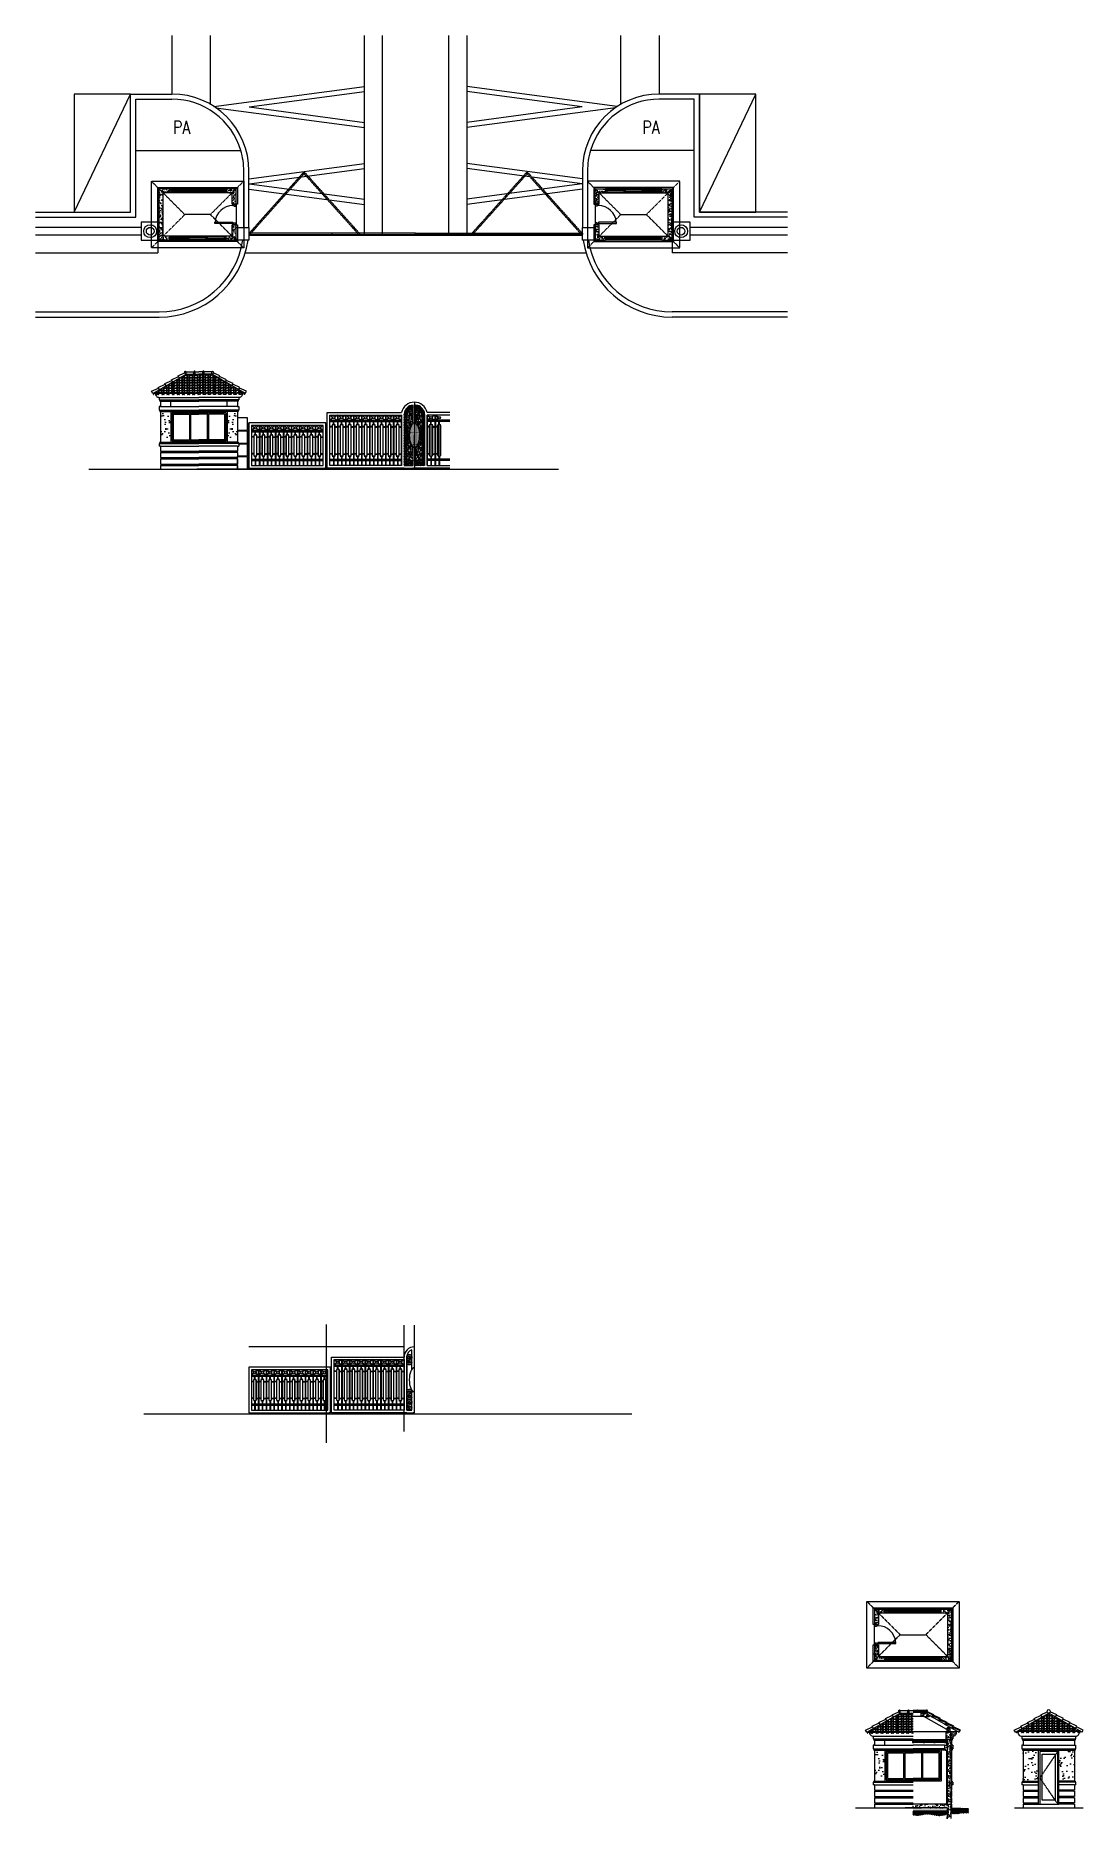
# Model space of a CAD drawing. Extents: x -23286 to 17563, y -7132 to 62388.
import ezdxf
from ezdxf.enums import TextEntityAlignment as Align

# ---------------------------------------------------------------- set-up
doc = ezdxf.new("R2010")
doc.units = 0
doc.header["$LTSCALE"] = 10
doc.header["$MEASUREMENT"] = 0
doc.header["$PDSIZE"] = -5
doc.linetypes.add('DASHED2', pattern=[0.375, 0.25, -0.125])
doc.linetypes.add('HIDDEN', pattern=[0.375, 0.25, -0.125])
doc.layers.get('0').update_dxf_attribs({"linetype": 'CONTINUOUS'})
for name, color, linetype in [('0-1', 1, 'CONTINUOUS'), ('0-2', 2, 'CONTINUOUS'), ('0-3', 3, 'CONTINUOUS'), ('0-4', 4, 'CONTINUOUS'), ('0-5', 5, 'CONTINUOUS'), ('0-BCA', 33, 'CONTINUOUS'), ('0-DIM', 8, 'CONTINUOUS'), ('0-HATCH', 2, 'CONTINUOUS'), ('0-PA', 7, 'CONTINUOUS'), ('0-PAVE', 8, 'CONTINUOUS'), ('1', 1, 'CONTINUOUS'), ('22', 7, 'CONTINUOUS'), ('HATCH', 1, 'CONTINUOUS'), ('QC', 5, 'CONTINUOUS')]:
    doc.layers.add(name, color=color, linetype=linetype)
doc.styles.add('RS', font='romans.shx', dxfattribs={"width": 0.8, "bigfont": 'stsl.shx'})

msp = doc.modelspace()

# ---------------------------------------------------------------- texts
at = {"layer": '0-PA', "style": 'RS', "width": 0.8}
for p in [(-17593, 58812), (710, 58812)]:
    msp.add_text('PA', height=500, dxfattribs=at).set_placement(p, align=Align.MIDDLE)

# ---------------------------------------------------------------- blocks, each defined once
blk = doc.blocks.new('QC')
at = {"color": 2}
blk.add_line((0, -4600), (2200, 0), dxfattribs=at)
blk.add_lwpolyline([(0, -4600), (2200, -4600), (2200, 0), (0, 0)], close=True, dxfattribs=at)
blk = doc.blocks.new('A$C122F339A')
at = {"layer": '0-HATCH'}
h = blk.add_hatch(dxfattribs=at)
h.set_pattern_fill('AR-CONC', color=256, scale=30, style=0)
h.set_pattern_definition([(50, (-9123.26, 1270.15), (215.178, -18.8256), [22.5, -247.5]), (355, (-9123.26, 1270.15), (-41.6254, 225.6576), [18, -198]), (100.4514, (-9105.33, 1268.58), (173.5528, 206.832), [19.122, -210.3426]), (46.1842, (-9123.26, 1330.15), (320.1723, -49.6557), [33.75, -371.25]), (96.6356, (-9096.58, 1326), (280.399, 292.235), [28.683, -315.514]), (351.1842, (-9123.26, 1330.15), (280.399, 292.236), [27, -297]), (21, (-9093.26, 1315.15), (179.072, -120.7857), [22.5, -247.5]), (326, (-9093.26, 1315.15), (72.9946, 217.545), [18, -198]), (71.4514, (-9078.34, 1305.08), (252.0668, 96.759), [19.122, -210.3426]), (37.5, (-9123.26, 1270.15), (3.64796, 99.86816), [0, -195.6, 0, -201, 0, -198.75]), (7.5, (-9123.26, 1270.15), (78.9209, 118.3235), [0, -114.6, 0, -191.1, 0, -75.75]), (327.5, (-9190.16, 1270.15), (160.14673, -6.76646), [0, -75, 0, -234, 0, -310.5]), (317.5, (-9220.16, 1270.15), (174.9559, 30.0315), [0, -97.5, 0, -155.4, 0, -220.5])])
h.paths.add_polyline_path([(300, 1700), (450, 1700), (450, 2150), (700, 2150), (700, 2300), (300, 2300)])
h.paths.add_polyline_path([(300, 300), (700, 300), (700, 450), (450, 450), (450, 900), (300, 900)])
h.paths.add_polyline_path([(3150, 450), (2900, 450), (2900, 300), (3300, 300), (3300, 2300), (2900, 2300), (2900, 2150), (3150, 2150)])
at = {"layer": '0-1', "color": 8}
for p, q in [((800, 2250), (1425, 2250)), ((1425, 2225), (800, 2225)), ((1475, 2225), (2125, 2225)), ((2125, 2200), (1475, 2200)), ((2800, 2250), (2175, 2250)), ((2175, 2225), (2800, 2225))]:
    blk.add_line(p, q, dxfattribs=at)
at = {"layer": '0-1'}
blk.add_lwpolyline([(300, 1700), (250, 1700), (250, 2350), (3350, 2350), (3350, 250), (250, 250), (250, 900), (300, 900)], dxfattribs=at)
at = {"layer": '0-1', "color": 8}
blk.add_arc((425, 1650), 700, 270, 355.91438, dxfattribs=at)
at = {"layer": '0-2'}
for p, q in [((800, 2242), (1425, 2242)), ((800, 2232), (1425, 2232)), ((1475, 2217), (2125, 2217)), ((1475, 2207), (2125, 2207)), ((2800, 2242), (2175, 2242)), ((2800, 2232), (2175, 2232)), ((300, 900), (300, 1700)), ((800, 368), (1425, 368)), ((800, 358), (1425, 358)), ((1475, 393), (2125, 393)), ((1475, 383), (2125, 383)), ((2800, 368), (2175, 368)), ((2800, 358), (2175, 358))]:
    blk.add_line(p, q, dxfattribs=at)
at = {"layer": '0-3'}
for points in [[(700, 2175), (700, 2275), (750, 2275), (750, 2175)], [(750, 2225), (750, 2250), (800, 2250), (800, 2225)], [(1425, 2225), (1425, 2250), (1475, 2250), (1475, 2225)], [(1425, 2200), (1425, 2225), (1475, 2225), (1475, 2200)], [(2175, 2225), (2175, 2250), (2125, 2250), (2125, 2225)], [(2125, 2200), (2125, 2225), (2175, 2225), (2175, 2200)], [(2850, 2225), (2850, 2250), (2800, 2250), (2800, 2225)], [(2900, 2175), (2900, 2275), (2850, 2275), (2850, 2175)], [(700, 425), (700, 325), (750, 325), (750, 425)], [(750, 375), (750, 350), (800, 350), (800, 375)], [(1425, 400), (1425, 375), (1475, 375), (1475, 400)], [(1425, 375), (1425, 350), (1475, 350), (1475, 375)], [(2125, 400), (2125, 375), (2175, 375), (2175, 400)], [(2175, 375), (2175, 350), (2125, 350), (2125, 375)], [(2850, 375), (2850, 350), (2800, 350), (2800, 375)], [(2900, 425), (2900, 325), (2850, 325), (2850, 425)]]:
    blk.add_lwpolyline(points, close=True, dxfattribs=at)
at = {"layer": '0-4'}
for points in [[(325, 1700), (425, 1700), (425, 1650), (375, 1650), (375, 1625), (325, 1625)], [(425, 1600), (425, 1650), (1125, 1650), (1125, 1600)], [(325, 900), (425, 900), (425, 950), (375, 950), (375, 975), (325, 975)]]:
    blk.add_lwpolyline(points, close=True, dxfattribs=at)
at = {"layer": '0-5'}
for p, q in [((300, 2300), (300, 1700)), ((300, 2300), (700, 2300)), ((450, 2150), (450, 1700)), ((450, 2150), (700, 2150)), ((700, 2150), (700, 2300)), ((2900, 2300), (3300, 2300)), ((2900, 2150), (2900, 2300)), ((2900, 2150), (3150, 2150)), ((3150, 2150), (3150, 450)), ((3300, 2300), (3300, 300)), ((450, 1700), (300, 1700)), ((300, 900), (300, 300)), ((450, 900), (300, 900)), ((450, 900), (450, 450)), ((300, 300), (700, 300)), ((450, 450), (700, 450)), ((700, 450), (700, 300)), ((2900, 450), (2900, 300)), ((2900, 450), (3150, 450)), ((2900, 300), (3300, 300))]:
    blk.add_line(p, q, dxfattribs=at)
at = {"layer": '1', "linetype": 'DASHED2'}
for p, q in [((0, 2600), (1300, 1300)), ((3600, 2600), (2300, 1300)), ((0, 0), (1300, 1300)), ((1300, 1300), (2300, 1300)), ((3600, 0), (2300, 1300))]:
    blk.add_line(p, q, dxfattribs=at)
at = {"layer": '1', "color": 2}
for p, q in [((2900, 2300), (700, 2300)), ((700, 2150), (2900, 2150)), ((700, 450), (2900, 450)), ((2900, 300), (700, 300))]:
    blk.add_line(p, q, dxfattribs=at)
at = {"layer": '1', "color": 8}
for p, q in [((2850, 2275), (750, 2275)), ((750, 2175), (2850, 2175)), ((750, 425), (2850, 425)), ((2850, 325), (750, 325)), ((1425, 375), (800, 375)), ((800, 350), (1425, 350)), ((2125, 400), (1475, 400)), ((1475, 375), (2125, 375)), ((2175, 375), (2800, 375)), ((2800, 350), (2175, 350))]:
    blk.add_line(p, q, dxfattribs=at)
at = {"layer": '1', "linetype": 'DASHED2'}
blk.add_lwpolyline([(0, 2600), (3600, 2600), (3600, 0), (0, 0)], close=True, dxfattribs=at)
blk = doc.blocks.new('A$C51B07D66')
at = {"layer": '1', "color": 8}
for points in [[(62, 303, -1.33956), (133, 282, -0.791771), (0, 322, -0.854885), (200, 324, -0.430494), (100, 204, -0.07822)], [(138, 105, -1.33956), (68, 125, -0.791771), (200, 86, -0.854885), (0, 84, -0.354333), (100, 210, -0.07822)], [(68, 303, -1.343193), (127, 285, -0.791226), (6, 321, -0.853023), (194, 323, -0.430069), (100, 210, -0.430069)], [(132, 105, -1.343193), (73, 122, -0.791226), (194, 87, -0.852082), (6, 85, -0.350161), (100, 204, -0.389132)]]:
    blk.add_lwpolyline(points, format="xyb", dxfattribs=at)
blk = doc.blocks.new('A$C4E420EA3')
at = {"layer": '0-DIM'}
for p, q in [((31, 151), (34, 151)), ((66, 52), (69, 52))]:
    blk.add_line(p, q, dxfattribs=at)
at = {"layer": '0-DIM', "xscale": 0.4999678187549889, "yscale": 0.4999678187549889, "zscale": 0.4999678187549889}
blk.add_blockref('A$C51B07D66', (0, 0), dxfattribs=at)

# ---------------------------------------------------------------- hatches: boundary and pattern name
at = {"layer": '0-HATCH'}
h = msp.add_hatch(dxfattribs=at)
h.set_pattern_fill('AR-CONC', color=256, scale=30, style=0)
h.set_pattern_definition([(310, (-10893.23, 55443.2), (215.178, 18.8256), [22.5, -247.5]), (5, (-10893.23, 55443.2), (-41.6254, -225.6576), [18, -198]), (259.5486, (-10875.3, 55444.78), (173.5528, -206.832), [19.122, -210.3426]), (313.8158, (-10893.23, 55383.2), (320.1723, 49.6557), [33.75, -371.25]), (263.3644, (-10866.55, 55387.34), (280.399, -292.235), [28.683, -315.514]), (8.8158, (-10893.23, 55383.2), (280.399, -292.236), [27, -297]), (339, (-10863.23, 55398.2), (179.072, 120.7857), [22.5, -247.5]), (34, (-10863.23, 55398.2), (72.9946, -217.545), [18, -198]), (288.5486, (-10848.3, 55408.27), (252.0668, -96.759), [19.122, -210.3426]), (322.5, (-10893.23, 55443.21), (3.64796, -99.86816), [0, -195.6, 0, -201, 0, -198.75]), (352.5, (-10893.23, 55443.21), (78.9209, -118.3235), [0, -114.6, 0, -191.1, 0, -75.75]), (32.5, (-10960.13, 55443.21), (160.14673, 6.76646), [0, -75, 0, -234, 0, -310.5]), (42.5, (-10990.13, 55443.2), (174.9559, -30.0315), [0, -97.5, 0, -155.4, 0, -220.5])])
h.paths.add_polyline_path([(-1470, 55013), (-1320, 55013), (-1320, 54563), (-1070, 54563), (-1070, 54413), (-1470, 54413)])
h.paths.add_polyline_path([(-1470, 56413), (-1070, 56413), (-1070, 56263), (-1320, 56263), (-1320, 55813), (-1470, 55813)])
h.paths.add_polyline_path([(1380, 56263), (1130, 56263), (1130, 56413), (1530, 56413), (1530, 54413), (1130, 54413), (1130, 54563), (1380, 54563)])
h = msp.add_hatch(dxfattribs=at)
h.set_pattern_fill('SPANISH1', color=11, scale=100, style=0)
h.set_pattern_definition([(0, (-16893.86, 49193.95), (200, 100), [12.5, -112.5, 12.5, -62.5]), (0, (-16843.86, 49243.95), (200, 100), [37.5, -162.5]), (0, (-16843.86, 49256.45), (200, 100), [37.5, -62.5, 37.5, -62.5]), (0, (-16743.86, 49268.95), (200, 100), [37.5, -162.5]), (90, (-16893.86, 49193.95), (-200, 100), [12.5, -87.5]), (90, (-16881.36, 49193.95), (-200, 100), [12.5, -87.5]), (90, (-16768.86, 49193.95), (-200, 100), [12.5, -87.5]), (90, (-16756.36, 49193.95), (-200, 100), [12.5, -87.5]), (45, (-16881.36, 49231.45), (1e-14, 100), [17.678, -265.165]), (135, (-16768.86, 49231.45), (1e-14, 100), [17.678, -265.165]), (26.565, (-16868.86, 49231.45), (-5e-09, 100), [27.951, -195.656]), (26.565, (-16868.86, 49243.95), (-5e-09, 100), [27.951, -195.656]), (26.565, (-16906.36, 49256.45), (-5e-09, 100), [25.41, -198.197]), (26.565, (-16906.36, 49268.95), (-5e-09, 100), [27.951, -195.656]), (63.435, (-16893.863, 49206.45), (5e-09, 100), [27.951, -419.263]), (63.435, (-16881.363, 49206.45), (5e-09, 100), [27.951, -419.263]), (116.565, (-16768.863, 49206.45), (-5e-09, 100), [27.951, -419.263]), (116.565, (-16756.363, 49206.45), (-5e-09, 100), [27.951, -419.263]), (153.435, (-16781.36, 49231.45), (5e-09, 100), [27.951, -195.656]), (153.435, (-16781.36, 49243.95), (5e-09, 100), [27.951, -195.656]), (153.435, (-16743.86, 49256.45), (5e-09, 100), [25.41, -198.197]), (153.435, (-16743.86, 49268.95), (5e-09, 100), [27.951, -195.656]), (80.5377, (-16893.863, 49206.45), (-4e-11, 100), [114.052, -1102.501]), (99.4623, (-16756.363, 49206.45), (4e-11, 100), [114.052, -1102.501])])
h.paths.add_polyline_path([(-16919, 48431), (-16919, 49181), (-17419, 49181), (-18719, 48431)])
h = msp.add_hatch(dxfattribs=at)
h.set_pattern_fill('SPANISH1', color=11, scale=100, style=0)
h.set_pattern_definition([(180, (-16943.86, 49193.95), (-200, 100), [12.5, -112.5, 12.5, -62.5]), (180, (-16993.86, 49243.95), (-200, 100), [37.5, -162.5]), (180, (-16993.86, 49256.45), (-200, 100), [37.5, -62.5, 37.5, -62.5]), (180, (-17093.86, 49268.95), (-200, 100), [37.5, -162.5]), (90, (-16943.86, 49193.95), (200, 100), [12.5, -87.5]), (90, (-16956.36, 49193.95), (200, 100), [12.5, -87.5]), (90, (-17068.86, 49193.95), (200, 100), [12.5, -87.5]), (90, (-17081.36, 49193.95), (200, 100), [12.5, -87.5]), (135, (-16956.36, 49231.45), (-1e-14, 100), [17.678, -265.165]), (45, (-17068.86, 49231.45), (-1e-14, 100), [17.678, -265.165]), (153.435, (-16968.86, 49231.45), (5e-09, 100), [27.951, -195.656]), (153.435, (-16968.86, 49243.95), (5e-09, 100), [27.951, -195.656]), (153.435, (-16931.36, 49256.45), (5e-09, 100), [25.41, -198.197]), (153.435, (-16931.36, 49268.95), (5e-09, 100), [27.951, -195.656]), (116.565, (-16943.863, 49206.45), (-5e-09, 100), [27.951, -419.263]), (116.565, (-16956.363, 49206.45), (-5e-09, 100), [27.951, -419.263]), (63.435, (-17068.863, 49206.45), (5e-09, 100), [27.951, -419.263]), (63.435, (-17081.363, 49206.45), (5e-09, 100), [27.951, -419.263]), (26.565, (-17056.36, 49231.45), (-5e-09, 100), [27.951, -195.656]), (26.565, (-17056.36, 49243.95), (-5e-09, 100), [27.951, -195.656]), (26.565, (-17093.86, 49256.45), (-5e-09, 100), [25.41, -198.197]), (26.565, (-17093.86, 49268.95), (-5e-09, 100), [27.951, -195.656]), (99.4623, (-16943.863, 49206.45), (4e-11, 100), [114.052, -1102.501]), (80.5377, (-17081.363, 49206.45), (-4e-11, 100), [114.052, -1102.501])])
h.paths.add_polyline_path([(-16919, 48431), (-16919, 49181), (-16419, 49181), (-15119, 48431)])
h = msp.add_hatch(dxfattribs=at)
h.set_pattern_fill('AR-SAND', color=256, scale=200, angle=100, style=0)
h.set_pattern_definition([(137.5, (-27842.13, 52209.3), (-377.3225, -79.325), [0, -304, 0, -340, 0, -325]), (107.5, (-27842.1, 52209.3), (-617.318, 250.566), [0, -164, 0, -274, 0, -105]), (67.5, (-27799.4, 51967.04), (-109.268, 613.17), [0, -100, 0, -360, 0, -470]), (57.5, (-27799.4, 51967.04), (-277.27, 561.61), [0, -50, 0, -236, 0, -270])])
h.paths.add_polyline_path([(-18019, 47731), (-18419, 47731), (-18419, 46531), (-18019, 46531)])
h = msp.add_hatch(dxfattribs=at)
h.set_pattern_fill('AR-SAND', color=256, scale=200, angle=100, style=0)
h.set_pattern_definition([(42.5, (-5995.6, 52209.3), (377.3225, -79.325), [0, -304, 0, -340, 0, -325]), (72.5, (-5995.6, 52209.3), (617.318, 250.566), [0, -164, 0, -274, 0, -105]), (112.5, (-6038.32, 51967.04), (109.268, 613.17), [0, -100, 0, -360, 0, -470]), (122.5, (-6038.3, 51967.04), (277.27, 561.61), [0, -50, 0, -236, 0, -270])])
h.paths.add_polyline_path([(-15419, 47731), (-15819, 47731), (-15819, 46531), (-15419, 46531)])
h = msp.add_hatch(dxfattribs=at)
h.set_pattern_fill('DOTS', color=11, scale=300, style=0)
edge = h.paths.add_edge_path()
edge.add_ellipse((-8520, 46806), major_axis=(0, -472), ratio=0.424095, start_angle=92.93192, end_angle=160.03871)
edge.add_arc((-8424, 47285), 45.8, 230.58939, 232.57469, ccw=False)
edge.add_ellipse((-8520, 46806), major_axis=(0, -472), ratio=0.424095, start_angle=160.03871, end_angle=165.52249)
edge.add_ellipse((-8520, 46806), major_axis=(0, -472), ratio=0.424095, start_angle=165.52249, end_angle=180)
edge.add_line((-8520, 47277), (-8520, 46334))
edge.add_ellipse((-8520, 46806), major_axis=(0, -472), ratio=0.424095, start_angle=0, end_angle=14.47751)
edge.add_ellipse((-8520, 46806), major_axis=(0, -472), ratio=0.424095, start_angle=14.47751, end_angle=19.96129)
edge.add_arc((-8424, 46326), 45.8, 127.42531, 129.41061, ccw=False)
edge.add_ellipse((-8520, 46806), major_axis=(0, -472), ratio=0.424095, start_angle=19.96129, end_angle=87.06808)
edge.add_ellipse((-8520, 46806), major_axis=(0, -472), ratio=0.424095, start_angle=87.06808, end_angle=92.93192)
edge = h.paths.add_edge_path()
edge.add_ellipse((-8520, 46806), major_axis=(0, -472), ratio=0.424095, start_angle=180, end_angle=194.47751)
edge.add_ellipse((-8520, 46806), major_axis=(0, -472), ratio=0.424095, start_angle=194.47751, end_angle=199.96129)
edge.add_arc((-8616, 47285), 45.8, 307.42531, 309.41061, ccw=False)
edge.add_ellipse((-8520, 46806), major_axis=(0, -472), ratio=0.424095, start_angle=199.96129, end_angle=267.06808)
edge.add_ellipse((-8520, 46806), major_axis=(0, -472), ratio=0.424095, start_angle=267.06808, end_angle=272.93192)
edge.add_ellipse((-8520, 46806), major_axis=(0, -472), ratio=0.424095, start_angle=272.93192, end_angle=340.03871)
edge.add_arc((-8616, 46326), 45.8, 50.58939, 52.57469, ccw=False)
edge.add_ellipse((-8520, 46806), major_axis=(0, -472), ratio=0.424095, start_angle=340.03871, end_angle=345.52249)
edge.add_ellipse((-8520, 46806), major_axis=(0, -472), ratio=0.424095, start_angle=345.52249, end_angle=360)
edge.add_line((-8520, 46334), (-8520, 46823))
edge.add_line((-8520, 46823), (-8520, 47277))
h = msp.add_hatch(dxfattribs=at)
h.set_pattern_fill('AR-CONC', color=256, scale=30, style=0)
h.paths.add_polyline_path([(9423, 430), (9573, 430), (9573, 880), (9823, 880), (9823, 1030), (9423, 1030)])
h.paths.add_polyline_path([(9423, -970), (9823, -970), (9823, -820), (9573, -820), (9573, -370), (9423, -370)])
h.paths.add_polyline_path([(12273, -820), (12023, -820), (12023, -970), (12423, -970), (12423, 1030), (12023, 1030), (12023, 880), (12273, 880)])
h = msp.add_hatch(dxfattribs=at)
h.set_pattern_fill('SPANISH1', color=11, scale=100, style=0)
h.set_pattern_definition([(0, (10948.26, -3015.35), (200, 100), [12.5, -112.5, 12.5, -62.5]), (0, (10998.26, -2965.35), (200, 100), [37.5, -162.5]), (0, (10998.26, -2952.85), (200, 100), [37.5, -62.5, 37.5, -62.5]), (0, (11098.26, -2940.35), (200, 100), [37.5, -162.5]), (90, (10948.26, -3015.35), (-200, 100), [12.5, -87.5]), (90, (10960.76, -3015.35), (-200, 100), [12.5, -87.5]), (90, (11073.26, -3015.35), (-200, 100), [12.5, -87.5]), (90, (11085.76, -3015.35), (-200, 100), [12.5, -87.5]), (45, (10960.76, -2977.854), (1e-14, 100), [17.678, -265.165]), (135, (11073.26, -2977.854), (1e-14, 100), [17.678, -265.165]), (26.565, (10973.26, -2977.85), (-5e-09, 100), [27.951, -195.656]), (26.565, (10973.26, -2965.35), (-5e-09, 100), [27.951, -195.656]), (26.565, (10935.76, -2952.85), (-5e-09, 100), [25.41, -198.197]), (26.565, (10935.76, -2940.35), (-5e-09, 100), [27.951, -195.656]), (63.435, (10948.263, -3002.854), (5e-09, 100), [27.951, -419.263]), (63.435, (10960.763, -3002.854), (5e-09, 100), [27.951, -419.263]), (116.565, (11073.263, -3002.854), (-5e-09, 100), [27.951, -419.263]), (116.565, (11085.763, -3002.854), (-5e-09, 100), [27.951, -419.263]), (153.435, (11060.76, -2977.85), (5e-09, 100), [27.951, -195.656]), (153.435, (11060.76, -2965.35), (5e-09, 100), [27.951, -195.656]), (153.435, (11098.26, -2952.85), (5e-09, 100), [25.41, -198.197]), (153.435, (11098.26, -2940.35), (5e-09, 100), [27.951, -195.656]), (80.5377, (10948.263, -3002.854), (-4e-11, 100), [114.052, -1102.501]), (99.4623, (11085.763, -3002.854), (4e-11, 100), [114.052, -1102.501])])
h.paths.add_polyline_path([(10923, -3778), (10923, -3028), (10423, -3028), (9123, -3778)])
h = msp.add_hatch(dxfattribs=at)
h.set_pattern_fill('SPANISH1', color=11, scale=100, style=0)
h.set_pattern_definition([(0, (25, 12.5), (200, 100), [12.5, -112.5, 12.5, -62.5]), (0, (75, 62.5), (200, 100), [37.5, -162.5]), (0, (75, 75), (200, 100), [37.5, -62.5, 37.5, -62.5]), (0, (175, 87.5), (200, 100), [37.5, -162.5]), (90, (25, 12.5), (-200, 100), [12.5, -87.5]), (90, (37.5, 12.5), (-200, 100), [12.5, -87.5]), (90, (150, 12.5), (-200, 100), [12.5, -87.5]), (90, (162.5, 12.5), (-200, 100), [12.5, -87.5]), (45, (37.5, 50), (1e-14, 100), [17.6777, -265.165]), (135, (150, 50), (1e-14, 100), [17.6777, -265.165]), (26.56505, (50, 50), (-5e-09, 100), [27.9508, -195.656]), (26.56505, (50, 62.5), (-5e-09, 100), [27.9508, -195.656]), (26.56505, (12.5, 75), (-5e-09, 100), [25.41, -198.1968]), (26.56505, (12.5, 87.5), (-5e-09, 100), [27.9508, -195.656]), (63.43495, (25, 25), (5e-09, 100), [27.9508, -419.2627]), (63.43495, (37.5, 25), (5e-09, 100), [27.9508, -419.2627]), (116.56505, (150, 25), (-5e-09, 100), [27.9508, -419.2627]), (116.56505, (162.5, 25), (-5e-09, 100), [27.9508, -419.2627]), (153.43495, (137.5, 50), (5e-09, 100), [27.9508, -195.656]), (153.43495, (137.5, 62.5), (5e-09, 100), [27.9508, -195.656]), (153.43495, (175, 75), (5e-09, 100), [25.41, -198.1968]), (153.43495, (175, 87.5), (5e-09, 100), [27.9508, -195.656]), (80.53768, (25, 25), (-4e-11, 100), [114.0518, -1102.5007]), (99.46232, (162.5, 25), (4e-11, 100), [114.0518, -1102.5007])])
h.paths.add_polyline_path([(16214, -3028), (14915, -3778), (17513, -3778)])
h = msp.add_hatch(dxfattribs=at)
h.set_pattern_fill('AR-CONC', color=256, scale=30, style=0)
h.paths.add_polyline_path([(12398, -3765), (12198, -3765), (12198, -4065), (12398, -4065)])
h = msp.add_hatch(dxfattribs=at)
h.set_pattern_fill('AR-CONC', color=256, scale=30, style=0)
h.paths.add_polyline_path([(12248, -6728), (12398, -6728), (12398, -4065), (12248, -4065)])
h = msp.add_hatch(dxfattribs=at)
h.set_pattern_fill('AR-SAND', color=256, scale=15, style=0)
h.paths.add_polyline_path([(12398, -4065), (12398, -4078), (12448, -4078), (12448, -4028), (12473, -4028), (12473, -3928, 0.439975), (12623, -3765), (12398, -3765)])
h = msp.add_hatch(dxfattribs=at)
h.set_pattern_fill('AR-SAND', color=256, scale=15, style=0)
h.paths.add_polyline_path([(12398, -4278), (12423, -4278), (12423, -4078), (12398, -4078)])
h.paths.add_polyline_path([(12473, -4278), (12398, -4278), (12398, -4478), (12448, -4478), (12448, -4428), (12473, -4428)])
h = msp.add_hatch(dxfattribs=at)
h.set_pattern_fill('AR-SAND', color=256, scale=200, angle=100, style=0)
h.paths.add_polyline_path([(9823, -4478), (9423, -4478), (9423, -5678), (9823, -5678)])
h = msp.add_hatch(dxfattribs=at)
h.set_pattern_fill('AR-SAND', color=256, scale=15, style=0)
h.paths.add_polyline_path([(12248, -4478), (12223, -4478), (12223, -6578), (12248, -6578)])
h = msp.add_hatch(dxfattribs=at)
h.set_pattern_fill('AR-SAND', color=256, scale=15, style=0)
h.paths.add_polyline_path([(12398, -5678), (12423, -5678), (12423, -4478), (12398, -4478)])
h.paths.add_polyline_path([(12398, -5828), (12473, -5828), (12473, -5728), (12448, -5728), (12448, -5678), (12398, -5678)])
h = msp.add_hatch(dxfattribs=at)
h.set_pattern_fill('AR-SAND', color=256, scale=200, angle=100, style=0)
h.paths.add_polyline_path([(15214, -5678), (15814, -5678), (15814, -4478), (15214, -4478)])
h.paths.add_polyline_path([(17214, -4478), (16614, -4478), (16614, -5678), (17214, -5678)])
h = msp.add_hatch(dxfattribs=at)
h.set_pattern_fill('ANSI31', color=11, scale=100, style=0)
h.paths.add_polyline_path([(12423, -5828), (12398, -5828), (12398, -6028), (12423, -6028)])
h.paths.add_polyline_path([(12398, -6278), (12423, -6278), (12423, -6078), (12398, -6078)])
h.paths.add_polyline_path([(12423, -6328), (12398, -6328), (12398, -6528), (12423, -6528)])
h.paths.add_polyline_path([(12398, -6778), (12423, -6778), (12423, -6578), (12398, -6578)])
h = msp.add_hatch(dxfattribs=at)
h.set_pattern_fill('ANSI31', color=11, scale=100, angle=90, style=0)
h.paths.add_polyline_path([(12408, -6028), (12398, -6028), (12398, -6078), (12408, -6078)])
h.paths.add_polyline_path([(12408, -6278), (12398, -6278), (12398, -6328), (12408, -6328)])
h.paths.add_polyline_path([(12408, -6528), (12398, -6528), (12398, -6578), (12408, -6578)])
h = msp.add_hatch(dxfattribs=at)
h.set_pattern_fill('AR-CONC', color=256, scale=30, style=0)
h.paths.add_polyline_path([(12398, -6578), (12248, -6578), (10923, -6578), (10923, -6728), (12248, -6728), (12248, -7007), (12398, -7006)])
h = msp.add_hatch(dxfattribs=at)
h.set_pattern_fill('AR-CONC', color=256, scale=30, style=0)
h.paths.add_polyline_path([(12398, -6947), (12248, -6947), (12248, -7132), (12398, -7132)])
at = {"layer": 'HATCH'}
h = msp.add_hatch(dxfattribs=at)
h.set_pattern_fill('STONES', color=8, scale=100, style=0)
h.set_pattern_definition([(0, (70, 0), (0, 100), [5, -15, 5, -75]), (0, (95, 10), (0, 100), [5, -95]), (0, (45, 20), (0, 100), [10, -90]), (0, (20, 25), (0, 100), [15, -85]), (0, (70, 30), (0, 100), [10, -10, 15, -65]), (0, (65, 45), (0, 100), [15, -85]), (0, (40, 50), (0, 100), [15, -35, 15, -35]), (0, (20, 65), (0, 100), [15, -5, 5, -75]), (0, (85, 75), (0, 100), [5, -95]), (0, (65, 85), (0, 100), [10, -90]), (90, (0, 90), (-100, 6e-15), [10, -90]), (90, (10, 20), (-100, 6e-15), [5, -10, 15, -70]), (90, (35, 30), (-100, 6e-15), [20, -5, 5, -70]), (90, (50, 55), (-100, 6e-15), [15, -85]), (90, (55, 10), (-100, 6e-15), [10, -90]), (90, (60, 90), (-100, 6e-15), [10, -90]), (90, (65, 30), (-100, 6e-15), [10, -50, 5, -35]), (90, (80, 80), (-100, 6e-15), [5, -5, 5, -85]), (90, (85, 35), (-100, 6e-15), [10, -15, 10, -65]), (90, (90, 10), (-100, 6e-15), [10, -90]), (45, (5, 10), (1e-14, 100), [14.1421, -28.28427, 21.2132, -77.7818]), (45, (0, 10), (1e-14, 100), [14.14214, -127.2792]), (45, (55, 20), (1e-14, 100), [14.14214, -127.2792]), (45, (45, 70), (1e-14, 100), [14.14214, -127.2792]), (45, (90, 20), (1e-14, 100), [14.14214, -127.2792]), (45, (5, 30), (1e-14, 100), [7.0711, -134.3503]), (45, (15, 60), (1e-14, 100), [7.0711, -134.3503]), (45, (25, 25), (1e-14, 100), [7.0711, -134.3503]), (45, (35, 60), (1e-14, 100), [7.0711, -134.3503]), (45, (65, 40), (1e-14, 100), [7.0711, -134.3503]), (45, (65, 95), (1e-14, 100), [7.0711, -134.3503]), (45, (75, 85), (1e-14, 100), [7.0711, -134.3503]), (45, (80, 30), (1e-14, 100), [7.0711, -134.3503]), (45, (85, 5), (1e-14, 100), [7.0711, -134.3503]), (45, (85, 45), (1e-14, 100), [7.0711, -134.3503]), (45, (85, 95), (1e-14, 100), [7.0711, -134.3503]), (45, (90, 75), (1e-14, 100), [7.0711, -134.3503]), (135, (70, 85), (-100, 1e-14), [7.0711, -134.3503]), (135, (80, 95), (-100, 1e-14), [7.0711, -134.3503]), (135, (85, 75), (-100, 1e-14), [7.0711, -134.3503]), (135, (100, 95), (-100, 1e-14), [7.0711, -134.3503]), (135, (50, 60), (-100, 1e-14), [7.0711, -134.3503]), (135, (40, 50), (-100, 1e-14), [7.0711, -134.3503]), (135, (10, 25), (-100, 1e-14), [7.0711, -134.3503]), (135, (20, 25), (-100, 1e-14), [7.0711, -134.3503]), (135, (30, 60), (-100, 1e-14), [7.0711, -134.3503]), (135, (10, 45), (-100, 1e-14), [7.0711, -134.3503]), (135, (70, 30), (-100, 1e-14), [7.0711, -134.3503]), (135, (85, 40), (-100, 1e-14), [7.0711, -134.3503]), (135, (90, 20), (-100, 1e-14), [7.0711, -134.3503]), (135, (90, 30), (-100, 1e-14), [7.0711, -134.3503]), (135, (95, 10), (-100, 1e-14), [7.0711, -134.3503]), (135, (15, 70), (-100, 1e-14), [14.14214, -127.2792]), (135, (65, 40), (-100, 1e-14), [14.14214, -127.2792]), (135, (60, 5), (-100, 1e-14), [35.35534, -106.066]), (26.56505, (0, 50), (100, 4e-08), [11.18, -212.4268]), (26.56505, (15, 20), (100, 4e-08), [11.18, -212.4268]), (26.56505, (35, 65), (100, 4e-08), [11.18, -212.4268]), (26.56505, (75, 0), (100, 4e-08), [11.18, -212.4268]), (26.56505, (60, 25), (100, 4e-08), [11.18, -212.4268]), (26.56505, (70, 45), (100, 4e-08), [11.18, -212.4268]), (26.56505, (55, 80), (100, 4e-08), [11.18, -212.4268]), (26.56505, (90, 75), (100, 4e-08), [11.18, -212.4268]), (63.43495, (10, 50), (4e-08, 100), [11.18, -212.4268]), (63.43495, (10, 55), (4e-08, 100), [11.18, -212.4268]), (63.43495, (50, 70), (4e-08, 100), [22.36, -201.2468]), (63.43495, (85, 65), (4e-08, 100), [11.18, -212.4268]), (63.43495, (80, 50), (4e-08, 100), [11.18, -212.4268]), (63.43495, (30, 30), (4e-08, 100), [11.18, -212.4268]), (63.43495, (80, 85), (4e-08, 100), [11.18, -212.4268]), (63.43495, (95, 80), (4e-08, 100), [11.18, -212.4268]), (116.56505, (5, 80), (-4e-08, 100), [11.18, -212.4268]), (116.56505, (60, 0), (-4e-08, 100), [11.18, -212.4268]), (116.56505, (15, 65), (-4e-08, 100), [11.18, -212.4268]), (116.56505, (90, 55), (-4e-08, 100), [11.18, -212.4268]), (116.56505, (55, 50), (-4e-08, 100), [11.18, -212.4268]), (116.56505, (85, 70), (-4e-08, 100), [11.18, -212.4268]), (116.56505, (35, 50), (-4e-08, 100), [11.18, -212.4268]), (116.56505, (15, 30), (-4e-08, 100), [11.18, -212.4268]), (153.43495, (10, 75), (-100, 4e-08), [11.18, -212.4268]), (153.43495, (45, 20), (-100, 4e-08), [11.18, -212.4268]), (153.43495, (25, 65), (-100, 4e-08), [11.18, -212.4268]), (153.43495, (85, 25), (-100, 4e-08), [11.18, -212.4268]), (153.43495, (70, 0), (-100, 4e-08), [11.18, -212.4268]), (153.43495, (80, 80), (-100, 4e-08), [11.18, -212.4268]), (153.43495, (65, 45), (-100, 4e-08), [11.18, -212.4268]), (153.43495, (10, 75), (-100, 4e-08), [11.18, -212.4268]), (153.43495, (100, 50), (-100, 4e-08), [11.18, -212.4268]), (243.43495, (5, 10), (-4e-08, -100), [11.18, -212.4268])])
h.paths.add_polyline_path([(12248, -6728), (10927, -6728), (10927, -6828), (12248, -6828)])
h = msp.add_hatch(dxfattribs=at)
h.set_pattern_fill('EARTH', color=8, scale=150, style=0)
edge = h.paths.add_edge_path()
edge.add_line((10927, -6828), (12248, -6828))
edge.add_line((12248, -6828), (12248, -6969))
edge.add_arc((11948, -6152), 870, 256.39933, 290.20688, ccw=False)
edge.add_arc((11489, -8050), 1082, 76.39933, 103.60067)
edge.add_arc((11082, -6368), 648, 256.39933, 283.60067, ccw=False)
edge.add_line((10929, -6998), (10927, -6828))
h = msp.add_hatch(dxfattribs=at)
h.set_pattern_fill('EARTH', color=8, scale=250, angle=45, style=0)
edge = h.paths.add_edge_path()
edge.add_line((12423, -6728), (12423, -6778))
edge.add_line((12423, -6778), (12398, -6778))
edge.add_line((12398, -6778), (12398, -6944))
edge.add_arc((12571, -6075), 886, 258.73289, 283.37206)
edge.add_arc((12933, -7594), 676, 76.62794, 103.37206, ccw=False)
edge.add_line((13089, -6937), (13088, -6754))
edge.add_line((13088, -6754), (12989, -6746))
edge.add_line((12989, -6746), (12911, -6743))
edge.add_line((12911, -6743), (12808, -6741))
edge.add_line((12808, -6741), (12750, -6739))
edge.add_line((12750, -6739), (12628, -6738))
edge.add_line((12628, -6738), (12558, -6738))
edge.add_line((12558, -6738), (12447, -6730))
edge.add_line((12447, -6730), (12423, -6728))

# ---------------------------------------------------------------- linework, layer by layer
at = {"layer": '0-1', "color": 8}
for p, q in [((-345, 54489), (-970, 54489)), ((-970, 54464), (-345, 54464)), ((355, 54514), (-295, 54514)), ((-295, 54489), (355, 54489)), ((405, 54489), (1030, 54489)), ((1030, 54464), (405, 54464)), ((9923, 980), (10548, 980)), ((10548, 955), (9923, 955)), ((10598, 955), (11248, 955)), ((11248, 930), (10598, 930)), ((11923, 980), (11298, 980)), ((11298, 955), (11923, 955))]:
    msp.add_line(p, q, dxfattribs=at)
at = {"layer": '0-1'}
for p, q in [((12148, -4278), (10923, -4278)), ((12148, -4428), (10923, -4428)), ((12173, -4478), (10923, -4478)), ((11973, -4528), (10923, -4528)), ((11248, -4578), (10923, -4578)), ((11248, -4528), (11248, -5628)), ((11298, -4578), (11298, -5578)), ((11923, -4578), (11298, -4578)), ((11923, -4578), (11923, -5578)), ((11973, -4528), (11973, -5628)), ((12023, -4478), (12023, -5678)), ((11248, -5578), (10923, -5578)), ((11973, -5628), (10923, -5628)), ((12023, -5678), (10923, -5678)), ((11923, -5578), (11298, -5578))]:
    msp.add_line(p, q, dxfattribs=at)
for points in [[(-1470, 55013), (-1520, 55013), (-1520, 54363), (1580, 54363), (1580, 56463), (-1520, 56463), (-1520, 55813), (-1470, 55813)], [(9423, 430), (9373, 430), (9373, 1080), (12473, 1080), (12473, -1020), (9373, -1020), (9373, -370), (9423, -370)]]:
    msp.add_lwpolyline(points, dxfattribs=at)
at = {"layer": '0-1', "color": 8}
for centre in [(-1345, 55063), (9548, -320)]:
    msp.add_arc(centre, 700, 4.08562, 90, dxfattribs=at)
at = {"layer": '0-2'}
for p, q in [((-970, 56356), (-345, 56356)), ((-970, 56346), (-345, 56346)), ((-295, 56331), (355, 56331)), ((-295, 56321), (355, 56321)), ((1030, 56356), (405, 56356)), ((1030, 56346), (405, 56346)), ((-1470, 55813), (-1470, 55013)), ((-970, 54481), (-345, 54481)), ((-970, 54471), (-345, 54471)), ((-295, 54506), (355, 54506)), ((-295, 54496), (355, 54496)), ((1030, 54481), (405, 54481)), ((1030, 54471), (405, 54471)), ((-17969, 47681), (-17969, 46581)), ((-17969, 47681), (-16919, 47681)), ((-17919, 47631), (-17919, 46631)), ((-17919, 47631), (-17294, 47631)), ((-17294, 47631), (-17294, 46631)), ((-17244, 47681), (-17244, 46581)), ((-17244, 47631), (-16919, 47631)), ((-15869, 47681), (-16919, 47681)), ((-16594, 47631), (-16919, 47631)), ((-16594, 47681), (-16594, 46581)), ((-15919, 47631), (-16544, 47631)), ((-16544, 47631), (-16544, 46631)), ((-15919, 47631), (-15919, 46631)), ((-15869, 47681), (-15869, 46581)), ((-11820, 47391), (-9020, 47391)), ((-11820, 47341), (-9020, 47341)), ((-7137, 47391), (-8020, 47391)), ((-7137, 47341), (-8020, 47341)), ((-17969, 46581), (-16919, 46581)), ((-17919, 46631), (-17294, 46631)), ((-17244, 46631), (-16919, 46631)), ((-16594, 46631), (-16919, 46631)), ((-15869, 46581), (-16919, 46581)), ((-15919, 46631), (-16544, 46631)), ((-14870, 46991), (-12070, 46991)), ((-14870, 46941), (-12070, 46941)), ((-14870, 45871), (-12070, 45871)), ((-14870, 45821), (-12070, 45821)), ((-11820, 45867), (-9020, 45867)), ((-11820, 45817), (-9020, 45817)), ((-7137, 45867), (-8020, 45867)), ((-7137, 45817), (-8020, 45817)), ((-11645, 10556), (-8920, 10556)), ((-11645, 10506), (-8920, 10506)), ((-14870, 10156), (-11895, 10156)), ((-14870, 10106), (-11895, 10106)), ((-14870, 9036), (-11895, 9036)), ((-14870, 8986), (-11895, 8986)), ((-11645, 9033), (-8920, 9033)), ((-11645, 8983), (-8920, 8983)), ((9923, 972), (10548, 972)), ((9923, 962), (10548, 962)), ((10598, 947), (11248, 947)), ((10598, 937), (11248, 937)), ((11923, 972), (11298, 972)), ((11923, 962), (11298, 962)), ((9423, -370), (9423, 430)), ((9923, -902), (10548, -902)), ((9923, -912), (10548, -912)), ((10598, -877), (11248, -877)), ((10598, -887), (11248, -887)), ((11923, -902), (11298, -902)), ((11923, -912), (11298, -912)), ((9873, -4528), (9873, -5628)), ((9873, -4528), (10923, -4528)), ((9923, -4578), (9923, -5578)), ((9923, -4578), (10548, -4578)), ((10548, -4578), (10548, -5578)), ((10598, -4528), (10598, -5628)), ((10598, -4578), (10923, -4578)), ((9873, -5628), (10923, -5628)), ((9923, -5578), (10548, -5578)), ((10598, -5578), (10923, -5578))]:
    msp.add_line(p, q, dxfattribs=at)
at = {"layer": '0-2', "color": 8}
for p, q in [((10898, -4122), (10948, -4172)), ((10948, -4122), (10898, -4172)), ((11315, -4122), (11365, -4172)), ((11365, -4122), (11315, -4172)), ((11782, -4122), (11732, -4172)), ((11732, -4122), (11782, -4172)), ((12198, -4122), (12148, -4172)), ((12148, -4122), (12198, -4172)), ((12198, -4065), (12248, -4115)), ((12248, -4065), (12198, -4115))]:
    msp.add_line(p, q, dxfattribs=at)
at = {"layer": '0-2', "color": 11}
for p, q in [((11315, -4122), (10948, -4122)), ((11732, -4122), (11365, -4122)), ((12148, -4122), (11782, -4122))]:
    msp.add_line(p, q, dxfattribs=at)
at = {"layer": '0-2', "color": 1}
for p, q in [((12198, -4115), (12198, -4172)), ((12204, -4115), (12204, -4178)), ((12198, -4172), (10923, -4172)), ((12204, -4178), (10923, -4178))]:
    msp.add_line(p, q, dxfattribs=at)
at = {"layer": '0-2', "color": 4}
for points in [[(10898, -4172), (10948, -4172), (10948, -4122), (10898, -4122)], [(11315, -4172), (11365, -4172), (11365, -4122), (11315, -4122)], [(11732, -4172), (11782, -4172), (11782, -4122), (11732, -4122)], [(12148, -4172), (12198, -4172), (12198, -4122), (12148, -4122)], [(12198, -4115), (12248, -4115), (12248, -4065), (12198, -4065)]]:
    msp.add_lwpolyline(points, close=True, dxfattribs=at)
at = {"layer": '0-2'}
for p in [(11340, -4147), (11757, -4147)]:
    msp.add_point(p, dxfattribs=at)
at = {"layer": '0-3', "color": 3}
for p, q in [((-18469, 48281), (-18469, 48181)), ((-18469, 48181), (-18444, 48181)), ((-18444, 48181), (-18444, 48131)), ((-18444, 48131), (-18419, 48131)), ((-18419, 48131), (-18419, 47931)), ((-15419, 48131), (-15419, 47931)), ((-15394, 48131), (-15419, 48131)), ((-15369, 48181), (-15394, 48181)), ((-15394, 48181), (-15394, 48131)), ((-15369, 48281), (-15369, 48181)), ((-18469, 47931), (-18469, 47781)), ((-18419, 47931), (-18469, 47931)), ((-18469, 47781), (-18444, 47781)), ((-18444, 47781), (-18444, 47731)), ((-18444, 47731), (-18419, 47731)), ((-18419, 47731), (-18419, 46531)), ((-15419, 47931), (-15369, 47931)), ((-15419, 47731), (-15419, 46531)), ((-15394, 47731), (-15419, 47731)), ((-15394, 47781), (-15394, 47731)), ((-15369, 47781), (-15394, 47781)), ((-15369, 47931), (-15369, 47781)), ((-12070, 47191), (-14870, 47191)), ((-14870, 47191), (-14870, 45621)), ((-12070, 45621), (-12070, 47191)), ((-18444, 46481), (-18469, 46481)), ((-18469, 46481), (-18469, 46381)), ((-18419, 46381), (-18469, 46381)), ((-18444, 46531), (-18444, 46481)), ((-18419, 46531), (-18444, 46531)), ((-18419, 46381), (-18419, 46181)), ((-18404, 46181), (-18419, 46181)), ((-18419, 46131), (-18419, 45931)), ((-18404, 46131), (-18419, 46131)), ((-18404, 45931), (-18419, 45931)), ((-18404, 46181), (-18404, 46131)), ((-18404, 45931), (-18404, 45881)), ((-15434, 46181), (-15434, 46131)), ((-15434, 46181), (-15419, 46181)), ((-15434, 46131), (-15419, 46131)), ((-15434, 45931), (-15434, 45881)), ((-15434, 45931), (-15419, 45931)), ((-15419, 46531), (-15394, 46531)), ((-15419, 46381), (-15419, 46181)), ((-15419, 46381), (-15369, 46381)), ((-15419, 46131), (-15419, 45931)), ((-15394, 46531), (-15394, 46481)), ((-15394, 46481), (-15369, 46481)), ((-15369, 46481), (-15369, 46381)), ((-18419, 45881), (-18419, 45681)), ((-18404, 45881), (-18419, 45881)), ((-18404, 45681), (-18419, 45681)), ((-18419, 45631), (-18419, 45481)), ((-18404, 45631), (-18419, 45631)), ((-18404, 45681), (-18404, 45631)), ((-15434, 45881), (-15419, 45881)), ((-15434, 45681), (-15434, 45631)), ((-15434, 45681), (-15419, 45681)), ((-15434, 45631), (-15419, 45631)), ((-15419, 45881), (-15419, 45681)), ((-15419, 45631), (-15419, 45481)), ((-14870, 45621), (-12070, 45621)), ((9373, -3928), (9373, -4028)), ((9373, -4028), (9398, -4028)), ((9398, -4028), (9398, -4078)), ((9398, -4078), (9423, -4078)), ((9423, -4078), (9423, -4278)), ((15164, -3928), (15164, -4028)), ((15164, -4028), (15189, -4028)), ((15189, -4028), (15189, -4078)), ((15189, -4078), (15214, -4078)), ((15214, -4078), (15214, -4278)), ((17214, -4078), (17214, -4278)), ((17239, -4078), (17214, -4078)), ((17239, -4028), (17239, -4078)), ((17264, -4028), (17239, -4028)), ((17264, -3928), (17264, -4028)), ((9373, -4278), (9373, -4428)), ((9423, -4278), (9373, -4278)), ((9373, -4428), (9398, -4428)), ((9398, -4428), (9398, -4478)), ((9398, -4478), (9423, -4478)), ((9423, -4478), (9423, -5678)), ((15214, -4278), (15164, -4278)), ((15164, -4278), (15164, -4428)), ((15164, -4428), (15189, -4428)), ((15189, -4428), (15189, -4478)), ((15189, -4478), (15214, -4478)), ((15214, -4478), (15214, -5678)), ((17214, -4278), (17264, -4278)), ((17214, -4478), (17214, -5678)), ((17239, -4478), (17214, -4478)), ((17239, -4428), (17239, -4478)), ((17264, -4428), (17239, -4428)), ((17264, -4278), (17264, -4428)), ((9373, -5728), (9373, -5828)), ((9398, -5728), (9373, -5728)), ((9423, -5828), (9373, -5828)), ((9398, -5678), (9398, -5728)), ((9423, -5678), (9398, -5678)), ((9423, -5828), (9423, -6028)), ((9438, -6028), (9423, -6028)), ((9423, -6078), (9423, -6278)), ((9438, -6078), (9423, -6078)), ((9438, -6028), (9438, -6078)), ((15164, -5728), (15164, -5828)), ((15189, -5728), (15164, -5728)), ((15214, -5828), (15164, -5828)), ((15214, -5678), (15189, -5678)), ((15189, -5678), (15189, -5728)), ((15214, -5828), (15214, -6028)), ((15229, -6028), (15214, -6028)), ((15214, -6078), (15214, -6278)), ((15229, -6078), (15214, -6078)), ((15229, -6028), (15229, -6078)), ((17199, -6028), (17199, -6078)), ((17199, -6028), (17214, -6028)), ((17199, -6078), (17214, -6078)), ((17214, -5678), (17239, -5678)), ((17214, -5828), (17214, -6028)), ((17214, -5828), (17264, -5828)), ((17214, -6078), (17214, -6278)), ((17239, -5678), (17239, -5728)), ((17239, -5728), (17264, -5728)), ((17264, -5728), (17264, -5828)), ((9438, -6278), (9423, -6278)), ((9423, -6328), (9423, -6528)), ((9438, -6328), (9423, -6328)), ((9438, -6528), (9423, -6528)), ((9423, -6578), (9423, -6728)), ((9438, -6578), (9423, -6578)), ((9438, -6278), (9438, -6328)), ((9438, -6528), (9438, -6578)), ((15229, -6278), (15214, -6278)), ((15214, -6328), (15214, -6528)), ((15229, -6328), (15214, -6328)), ((15229, -6528), (15214, -6528)), ((15214, -6578), (15214, -6728)), ((15229, -6578), (15214, -6578)), ((15229, -6278), (15229, -6328)), ((15229, -6528), (15229, -6578)), ((17199, -6278), (17199, -6328)), ((17199, -6278), (17214, -6278)), ((17199, -6328), (17214, -6328)), ((17199, -6528), (17199, -6578)), ((17199, -6528), (17214, -6528)), ((17199, -6578), (17214, -6578)), ((17214, -6328), (17214, -6528)), ((17214, -6578), (17214, -6728))]:
    msp.add_line(p, q, dxfattribs=at)
at = {"layer": '0-3'}
for p, q in [((-8570, 47263), (-8570, 47982)), ((-8520, 48091), (-8520, 47277)), ((-8520, 48091), (-8520, 47277)), ((-8470, 47263), (-8470, 47982)), ((-15020, 47481), (-15420, 47481)), ((-15020, 47001), (-15020, 47481)), ((-14970, 45521), (-14970, 47291)), ((-11820, 47591), (-9020, 47591)), ((-11820, 45621), (-11820, 47591)), ((-9020, 47591), (-9020, 45621)), ((-8520, 47277), (-8520, 46334)), ((-7137, 47591), (-8020, 47591)), ((-8020, 47591), (-8020, 45621)), ((-8020, 45621), (-8020, 47591)), ((-15419, 47001), (-15400, 47001)), ((-15419, 46971), (-15400, 46971)), ((-15400, 47001), (-15040, 47001)), ((-15400, 46971), (-15040, 46971)), ((-15020, 47001), (-15040, 47001)), ((-15040, 46971), (-15040, 47001)), ((-15020, 46971), (-15040, 46971)), ((-15020, 46501), (-15020, 46971)), ((-15020, 46501), (-15020, 46971)), ((-15420, 45481), (-15420, 45971)), ((-15420, 45722), (-15420, 45971)), ((-15400, 46001), (-15040, 46001)), ((-15400, 45971), (-15040, 45971)), ((-15394, 46501), (-15040, 46501)), ((-15369, 46471), (-15040, 46471)), ((-15040, 46471), (-15040, 46501)), ((-15020, 46501), (-15040, 46501)), ((-15020, 46471), (-15040, 46471)), ((-15040, 45971), (-15040, 46001)), ((-15020, 46001), (-15040, 46001)), ((-15020, 45971), (-15040, 45971)), ((-15020, 46001), (-15020, 46471)), ((-15020, 46001), (-15020, 46471)), ((-15020, 46001), (-15020, 46471)), ((-15020, 46001), (-15020, 46471)), ((-15020, 45481), (-15020, 45971)), ((-15020, 45481), (-15020, 45971)), ((-15020, 45722), (-15020, 45971)), ((-15020, 45722), (-15020, 45971)), ((-8570, 45621), (-8570, 46349)), ((-8520, 46334), (-8520, 45521)), ((-8520, 46334), (-8520, 45521)), ((-8470, 45621), (-8470, 46349)), ((-14970, 45521), (-11970, 45521)), ((-11920, 45521), (-8520, 45521)), ((-9020, 45621), (-11820, 45621)), ((-8920, 45621), (-8570, 45621)), ((-7137, 45521), (-8520, 45521)), ((-8120, 45621), (-8470, 45621)), ((-8020, 45621), (-7137, 45621)), ((-8620, 10380), (-8620, 11139)), ((-8520, 8686), (-8520, 11256)), ((-8820, 8786), (-8820, 10856)), ((-8620, 8786), (-8620, 9563)), ((-14970, 8686), (-11795, 8686)), ((-11745, 8686), (-8520, 8686)), ((-8820, 8786), (-8620, 8786))]:
    msp.add_line(p, q, dxfattribs=at)
for points in [[(-1070, 56288), (-1070, 56388), (-1020, 56388), (-1020, 56288)], [(-1020, 56338), (-1020, 56363), (-970, 56363), (-970, 56338)], [(-345, 56338), (-345, 56363), (-295, 56363), (-295, 56338)], [(-345, 56313), (-345, 56338), (-295, 56338), (-295, 56313)], [(405, 56338), (405, 56363), (355, 56363), (355, 56338)], [(355, 56313), (355, 56338), (405, 56338), (405, 56313)], [(1080, 56338), (1080, 56363), (1030, 56363), (1030, 56338)], [(1130, 56288), (1130, 56388), (1080, 56388), (1080, 56288)], [(-1070, 54538), (-1070, 54438), (-1020, 54438), (-1020, 54538)], [(-1020, 54489), (-1020, 54464), (-970, 54464), (-970, 54489)], [(-345, 54514), (-345, 54489), (-295, 54489), (-295, 54514)], [(-345, 54489), (-345, 54464), (-295, 54464), (-295, 54489)], [(355, 54514), (355, 54489), (405, 54489), (405, 54514)], [(405, 54489), (405, 54464), (355, 54464), (355, 54489)], [(1080, 54489), (1080, 54464), (1030, 54464), (1030, 54489)], [(1130, 54538), (1130, 54438), (1080, 54438), (1080, 54538)], [(-11970, 47291), (-14970, 47291), (-14970, 45521), (-11970, 45521)], [(-11795, 10456), (-14970, 10456), (-14970, 8686), (-11795, 8686)], [(-11645, 10756), (-8920, 10756), (-8920, 8786), (-11645, 8786)], [(9823, 905), (9823, 1005), (9873, 1005), (9873, 905)], [(9873, 955), (9873, 980), (9923, 980), (9923, 955)], [(10548, 955), (10548, 980), (10598, 980), (10598, 955)], [(10548, 930), (10548, 955), (10598, 955), (10598, 930)], [(11298, 955), (11298, 980), (11248, 980), (11248, 955)], [(11248, 930), (11248, 955), (11298, 955), (11298, 930)], [(11973, 955), (11973, 980), (11923, 980), (11923, 955)], [(12023, 905), (12023, 1005), (11973, 1005), (11973, 905)], [(9823, -845), (9823, -945), (9873, -945), (9873, -845)], [(9873, -895), (9873, -920), (9923, -920), (9923, -895)], [(10548, -870), (10548, -895), (10598, -895), (10598, -870)], [(10548, -895), (10548, -920), (10598, -920), (10598, -895)], [(11248, -870), (11248, -895), (11298, -895), (11298, -870)], [(11298, -895), (11298, -920), (11248, -920), (11248, -895)], [(11973, -895), (11973, -920), (11923, -920), (11923, -895)], [(12023, -845), (12023, -945), (11973, -945), (11973, -845)]]:
    msp.add_lwpolyline(points, close=True, dxfattribs=at)
for points in [[(-8920, 45521), (-11920, 45521), (-11920, 47691), (-9020, 47691)], [(-8920, 47624), (-8920, 45621)], [(-8120, 47624), (-8120, 45621)], [(-7137, 47691), (-8020, 47691)], [(-8120, 45521), (-7137, 45521)], [(-8820, 8686), (-11745, 8686), (-11745, 10856), (-8920, 10856)], [(-8820, 10856), (-8820, 8786)], [(12423, -6728), (12558, -6738), (12698, -6738), (12792, -6741), (12964, -6744), (13088, -6754)]]:
    msp.add_lwpolyline(points, dxfattribs=at)
at = {"layer": '0-3', "color": 3}
msp.add_lwpolyline([(-11895, 10356), (-14870, 10356), (-14870, 8786), (-11895, 8786)], close=True, dxfattribs=at)
for centre, start, end in [((-18469, 48431), 175.00691, 270), ((-15369, 48431), 270, 4.99309), ((9373, -3778), 175.00691, 270), ((15164, -3778), 181.48149, 270), ((17264, -3778), 270, 4.99309)]:
    msp.add_arc(centre, 150, start, end, dxfattribs=at)
at = {"layer": '0-3'}
for centre, radius, start, end in [((-8533, 47595), 496, 88.46083, 168.85878), ((-8536, 47599), 385, 95.10789, 176.71399), ((-8507, 47595), 496, 11.14122, 91.53917), ((-8504, 47599), 385, 3.28601, 84.89211), ((-8520, 10856), 400, 90, 180), ((-8520, 10856), 300, 109.47122, 180)]:
    msp.add_arc(centre, radius, start, end, dxfattribs=at)
for centre in [(-8520, 46806), (-8520, 9971)]:
    msp.add_ellipse(centre, major_axis=(0, -472), ratio=0.424095, start_param=3.141593, end_param=6.283185, dxfattribs=at)
at = {"layer": '0-3', "extrusion": (0, 0, -1)}
msp.add_ellipse((-8520, 46806), major_axis=(0, -472), ratio=0.424095, start_param=3.141593, end_param=6.283185, dxfattribs=at)
at = {"layer": '0-4'}
for p, q in [((-11720, 54638), (-11720, 54688)), ((-5220, 54638), (-5220, 54688)), ((11073, -2928), (10923, -2928)), ((11073, -2953), (10923, -2953)), ((11073, -2928), (11098, -2928)), ((11073, -3008), (11073, -2953)), ((11098, -3008), (11098, -2928)), ((11438, -2953), (11098, -2953)), ((11423, -2928), (11123, -2928)), ((11491, -2961), (11483, -2974)), ((12623, -3765), (12398, -3765)), ((12448, -4078), (12398, -4078)), ((12423, -4078), (12423, -4278)), ((12448, -4028), (12448, -4078)), ((12473, -4028), (12448, -4028)), ((12473, -3928), (12473, -4028)), ((12148, -4278), (12148, -4428)), ((12148, -4278), (12248, -4278)), ((12148, -4428), (12173, -4428)), ((12173, -4428), (12173, -4478)), ((12173, -4478), (12248, -4478)), ((12223, -4178), (12223, -4278)), ((12223, -4478), (12223, -6578)), ((12473, -4278), (12398, -4278)), ((12448, -4478), (12398, -4478)), ((12423, -4478), (12423, -5678)), ((12448, -4428), (12448, -4478)), ((12473, -4428), (12448, -4428)), ((12473, -4278), (12473, -4428)), ((12448, -5678), (12398, -5678)), ((12473, -5828), (12398, -5828)), ((12423, -6028), (12398, -6028)), ((12423, -6078), (12398, -6078)), ((12408, -6028), (12408, -6078)), ((12423, -5828), (12423, -6028)), ((12423, -6078), (12423, -6278)), ((12448, -5678), (12448, -5728)), ((12473, -5728), (12448, -5728)), ((12473, -5728), (12473, -5828)), ((12423, -6278), (12398, -6278)), ((12423, -6328), (12398, -6328)), ((12423, -6528), (12398, -6528)), ((12423, -6578), (12398, -6578)), ((12423, -6778), (12398, -6778)), ((12408, -6278), (12408, -6328)), ((12408, -6528), (12408, -6578)), ((12423, -6328), (12423, -6528)), ((12423, -6578), (12423, -6778))]:
    msp.add_line(p, q, dxfattribs=at)
for points in [[(-1445, 55813), (-1345, 55813), (-1345, 55763), (-1395, 55763), (-1395, 55738), (-1445, 55738)], [(-1445, 55013), (-1345, 55013), (-1345, 55063), (-1395, 55063), (-1395, 55088), (-1445, 55088)], [(-1345, 55113), (-1345, 55063), (-645, 55063), (-645, 55113)], [(-14970, 54638), (-8470, 54638), (-8470, 54688), (-14970, 54688)], [(-1970, 54638), (-8470, 54638), (-8470, 54688), (-1970, 54688)], [(9448, 430), (9548, 430), (9548, 380), (9498, 380), (9498, 355), (9448, 355)], [(9448, -370), (9548, -370), (9548, -320), (9498, -320), (9498, -295), (9448, -295)], [(9548, -270), (9548, -320), (10248, -320), (10248, -270)], [(11463, -2964), (11438, -2952), (11402, -3015), (11423, -3028), (11448, -2985), (11721, -3113), (11733, -3091), (11463, -2964)], [(11722, -3114), (11698, -3102), (11661, -3165), (11683, -3178), (11708, -3135), (11980, -3263), (11993, -3241), (11722, -3114)], [(11982, -3264), (11958, -3252), (11921, -3315), (11943, -3328), (11968, -3285), (12240, -3413), (12253, -3391), (11982, -3264)], [(12242, -3414), (12217, -3402), (12181, -3465), (12203, -3478), (12228, -3435), (12500, -3563), (12512, -3541), (12242, -3414)], [(12502, -3564), (12477, -3552), (12441, -3615), (12462, -3628), (12487, -3585), (12760, -3713), (12772, -3691), (12502, -3564)]]:
    msp.add_lwpolyline(points, close=True, dxfattribs=at)
for centre, radius, start, end in [((11098, -2928), 25, 0, 180), ((11453, -2952), 38.7, 347.80854, 140.62937), ((12473, -3778), 150, 270, 4.99309)]:
    msp.add_arc(centre, radius, start, end, dxfattribs=at)
at = {"layer": '0-5'}
for p, q in [((-1470, 55813), (-1470, 56413)), ((-1470, 56413), (-1070, 56413)), ((-1070, 56263), (-1070, 56413)), ((1130, 56263), (1130, 56413)), ((1130, 56413), (1530, 56413)), ((1530, 54413), (1530, 56413)), ((-1320, 55813), (-1470, 55813)), ((-1320, 55813), (-1320, 56263)), ((-1320, 56263), (-1070, 56263)), ((1130, 56263), (1380, 56263)), ((1380, 54563), (1380, 56263)), ((-1470, 54413), (-1470, 55013)), ((-1320, 55013), (-1470, 55013)), ((-1320, 54563), (-1320, 55013)), ((-1470, 54413), (-1070, 54413)), ((-1320, 54563), (-1070, 54563)), ((-1070, 54563), (-1070, 54413)), ((1130, 54563), (1380, 54563)), ((1130, 54563), (1130, 54413)), ((1130, 54413), (1530, 54413)), ((-21212, 45481), (-2901, 45481)), ((-18244, 45481), (-16616, 45481)), ((-7137, 45481), (-17004, 45481)), ((-19072, 8646), (-36, 8646)), ((9423, 1030), (9423, 430)), ((9423, 1030), (9823, 1030)), ((9573, 880), (9823, 880)), ((9573, 880), (9573, 430)), ((9823, 880), (9823, 1030)), ((12023, 880), (12023, 1030)), ((12023, 1030), (12423, 1030)), ((12023, 880), (12273, 880)), ((12273, 880), (12273, -820)), ((12423, 1030), (12423, -970)), ((9573, 430), (9423, 430)), ((9573, -370), (9423, -370)), ((9423, -370), (9423, -970)), ((9573, -370), (9573, -820)), ((9423, -970), (9823, -970)), ((9573, -820), (9823, -820)), ((9823, -820), (9823, -970)), ((12023, -820), (12023, -970)), ((12023, -820), (12273, -820)), ((12023, -970), (12423, -970)), ((12398, -3765), (12198, -3765)), ((12198, -3765), (12198, -4065)), ((12398, -4065), (12198, -4065)), ((12248, -4065), (12248, -6578)), ((12398, -4065), (12398, -3765)), ((12398, -4065), (12398, -7132)), ((8686, -6728), (11226, -6728)), ((12248, -6728), (10621, -6728)), ((12248, -6578), (10923, -6578)), ((12248, -6728), (12248, -7132))]:
    msp.add_line(p, q, dxfattribs=at)
at = {"layer": '0-BCA'}
for p, q in [((-19582, 55511), (-19582, 60111)), ((-19582, 60111), (-18147, 60111)), ((-19382, 55311), (-19382, 59911)), ((-19382, 59911), (-17970, 59911)), ((-19112, 60111), (-17970, 60111)), ((2592, 60111), (1030, 60111)), ((2392, 59911), (1030, 59911)), ((2392, 55311), (2392, 59911)), ((2592, 55511), (2592, 60111)), ((-19382, 57911), (-15287, 57911)), ((2392, 57911), (-1653, 57911)), ((-14970, 54913), (-14970, 57111)), ((-1970, 57111), (-1970, 54913)), ((-23286, 55511), (-19582, 55511)), ((-23286, 55311), (-19382, 55311)), ((6029, 55311), (2392, 55311)), ((6029, 55511), (2592, 55511)), ((-18520, 54413), (-18520, 53913)), ((1530, 54413), (1530, 53913))]:
    msp.add_line(p, q, dxfattribs=at)
at = {"layer": '0-BCA', "linetype": 'CONTINUOUS'}
for p, q in [((-19170, 54913), (-23286, 54913)), ((-19170, 54613), (-23286, 54613)), ((2230, 54613), (2230, 54913)), ((6029, 54913), (2230, 54913)), ((6029, 54613), (2230, 54613)), ((-23286, 53913), (-18520, 53913)), ((6029, 53913), (1530, 53913)), ((-23286, 51413), (-18470, 51413))]:
    msp.add_line(p, q, dxfattribs=at)
at = {"layer": '0-BCA'}
msp.add_lwpolyline([(-15287, 57911, 0.331679), (-17970, 59911)], format="xyb", dxfattribs=at)
at = {"layer": '0-BCA', "color": 1, "linetype": 'HIDDEN', "ltscale": 0.8}
for points in [[(-14933, 54638), (-12800, 57025), (-12837, 57058), (-14970, 54672)], [(-10666, 54608), (-12837, 57025), (-12800, 57058), (-10628, 54641)], [(-6274, 54608), (-4103, 57025), (-4140, 57058), (-6312, 54641)], [(-2007, 54638), (-4140, 57025), (-4103, 57058), (-1970, 54672)]]:
    msp.add_lwpolyline(points, close=True, dxfattribs=at)
at = {"layer": '0-BCA', "linetype": 'CONTINUOUS'}
for points in [[(-19170, 54413), (-18470, 54413), (-18470, 55113), (-19170, 55113)], [(1530, 54413), (2230, 54413), (2230, 55113), (1530, 55113)]]:
    msp.add_lwpolyline(points, close=True, dxfattribs=at)
at = {"layer": '0-BCA', "color": 5, "linetype": 'CONTINUOUS'}
for points in [[(-15470, 54413), (-15470, 54913), (-14970, 54913), (-14970, 54413)], [(-1970, 54413), (-1970, 54913), (-1470, 54913), (-1470, 54413)]]:
    msp.add_lwpolyline(points, close=True, dxfattribs=at)
at = {"layer": '0-BCA', "linetype": 'CONTINUOUS'}
msp.add_lwpolyline([(6029, 51413), (1530, 51413)], dxfattribs=at)
at = {"layer": '0-BCA', "color": 1, "linetype": 'CONTINUOUS'}
for centre, radius in [((-18820, 54763), 250), ((1880, 54763), 250), ((-18820, 54763), 150), ((1880, 54763), 150)]:
    msp.add_circle(centre, radius, dxfattribs=at)
at = {"layer": '0-BCA'}
for centre, radius, start, end in [((-17970, 57111), 3000, 360, 90), ((1030, 57111), 3000, 90, 180), ((1030, 57111), 2800, 90, 163.39845), ((-18470, 54913), 3500, 270, 351.79249), ((-18470, 54913), 3500, 359.9999999965849, 0), ((1530, 54913), 3500, 188.20751, 270)]:
    msp.add_arc(centre, radius, start, end, dxfattribs=at)
at = {"layer": '0-DIM'}
for p, q in [((-8718, 47859), (-8717, 47857)), ((-8683, 47775), (-8685, 47776)), ((-8629, 47940), (-8628, 47937)), ((-8411, 47940), (-8412, 47937)), ((-8357, 47775), (-8354, 47776)), ((-8322, 47859), (-8323, 47857)), ((-8520, 46334), (-8520, 46823)), ((-8633, 46018), (-8630, 46019)), ((-8407, 46018), (-8410, 46019)), ((-8768, 45654), (-8768, 45651)), ((-8687, 45814), (-8690, 45815)), ((-8623, 45690), (-8623, 45687)), ((-8417, 45690), (-8417, 45687)), ((-8353, 45814), (-8350, 45815)), ((-8272, 45654), (-8272, 45651)), ((-11945, 7507), (-11945, 12128)), ((-8920, 7956), (-8920, 12094)), ((-8520, 11256), (-8520, 12094)), ((-8920, 11256), (-14970, 11256))]:
    msp.add_line(p, q, dxfattribs=at)
for points in [[(-8707, 47501, 0.041984), (-8738, 47576, 1.173934), (-8801, 47528, 0.331983), (-8767, 47524, -0.469614), (-8752, 47427, 0.027606), (-8805, 47361)], [(-8689, 47068, 0.153913), (-8739, 47353, 1.20027), (-8801, 47305, 0.342351), (-8768, 47301, -0.469614), (-8752, 47204, 0.029658), (-8806, 47135)], [(-8706, 47489, 0.04833), (-8741, 47575, 1.173934), (-8799, 47530, 0.350286), (-8767, 47527, -0.477963), (-8750, 47425, 0.023645), (-8795, 47369)], [(-8695, 47048, 0.16564), (-8741, 47352, 1.197315), (-8799, 47307, 0.364729), (-8768, 47305, -0.477963), (-8750, 47202, 0.025307), (-8796, 47144)], [(-8668, 47633, 0.057267), (-8708, 47736, 1.173934), (-8771, 47688, 0.331983), (-8737, 47684, -0.469614), (-8721, 47587, 0.007089), (-8735, 47571)], [(-8671, 47630, 0.058931), (-8710, 47735, 1.173934), (-8769, 47690, 0.350286), (-8737, 47688, -0.477963), (-8719, 47585, 0.00747), (-8734, 47568)], [(-8695, 47048, 0.167636), (-8695, 47437, -0.346607), (-8610, 47684, 0.546825), (-8610, 47829, 0.515718), (-8722, 47784, 0.986797), (-8628, 47762, 0.927221)], [(-8698, 47049, 0.167636), (-8698, 47436, -0.346607), (-8612, 47686, 0.546825), (-8612, 47826, 0.515565), (-8719, 47783, 0.986427), (-8631, 47763, 0.986427)], [(-8628, 47762, 0.907831), (-8685, 47776, 0.907831)], [(-8631, 47763, 0.907831), (-8683, 47775, 1.206502)], [(-8623, 47594, 0.966017), (-8682, 47594, 0.784897), (-8599, 47576, -0.355707)], [(-8626, 47594, 0.964508), (-8679, 47594, 0.78406), (-8602, 47577, 0.78406)], [(-8611, 47309, -0.781358), (-8571, 47279, -1.240037), (-8654, 47310, -0.144329), (-8570, 47397, -0.144329)], [(-8609, 47306, -0.787699), (-8574, 47279, -1.247503), (-8652, 47309, -0.142459), (-8570, 47393, -0.142459)], [(-8569, 47637, -0.038717), (-8634, 47528, 0.343186), (-8637, 47423, 0.28126), (-8570, 47397, 0.28126)], [(-8570, 47629, -0.036476), (-8632, 47526, 0.343502), (-8634, 47425, 0.283318), (-8570, 47400)], [(-8603, 47486, -0.860408), (-8643, 47502, -0.927447), (-8570, 47496, -0.22655), (-8587, 47463, 0.709354), (-8570, 47403, 0.709354)], [(-8605, 47488, -0.862497), (-8640, 47501, -0.928027), (-8573, 47496, -0.226028), (-8589, 47466, 0.709042), (-8570, 47400, 0.657557)], [(-8471, 47637, 0.038717), (-8406, 47528, -0.343186), (-8403, 47423, -0.28126), (-8470, 47397, -0.28126)], [(-8429, 47309, 0.781358), (-8469, 47279, 1.240037), (-8386, 47310, 0.144329), (-8470, 47397, 0.144329)], [(-8470, 47629, 0.036476), (-8408, 47526, -0.343502), (-8406, 47425, -0.283318), (-8470, 47400)], [(-8437, 47486, 0.860408), (-8397, 47502, 0.927447), (-8470, 47496, 0.22655), (-8453, 47463, -0.709354), (-8470, 47403, -0.709354)], [(-8434, 47488, 0.862497), (-8400, 47501, 0.928027), (-8467, 47496, 0.226028), (-8451, 47466, -0.709042), (-8470, 47400, -0.657557)], [(-8431, 47306, 0.787699), (-8466, 47279, 1.247503), (-8388, 47309, 0.142459), (-8470, 47393, 0.142459)], [(-8345, 47048, -0.167636), (-8344, 47437, 0.346607), (-8430, 47684, -0.546825), (-8430, 47829, -0.515718), (-8318, 47784, -0.986797), (-8412, 47762, -0.927221)], [(-8342, 47049, -0.167636), (-8342, 47436, 0.346607), (-8428, 47686, -0.546825), (-8428, 47826, -0.515565), (-8321, 47783, -0.986427), (-8409, 47763, -0.986427)], [(-8417, 47594, -0.966017), (-8358, 47594, -0.784897), (-8441, 47576, 0.355707)], [(-8414, 47594, -0.964508), (-8361, 47594, -0.78406), (-8438, 47577, -0.78406)], [(-8412, 47762, -0.907831), (-8354, 47776, -0.907831)], [(-8409, 47763, -0.907831), (-8357, 47775, -1.206502)], [(-8372, 47633, -0.057267), (-8332, 47736, -1.173934), (-8269, 47688, -0.331983), (-8303, 47684, 0.469614), (-8319, 47587, -0.007089), (-8304, 47571)], [(-8369, 47630, -0.058931), (-8330, 47735, -1.173934), (-8271, 47690, -0.350286), (-8303, 47688, 0.477963), (-8321, 47585, -0.00747), (-8306, 47568)], [(-8351, 47068, -0.153913), (-8301, 47353, -1.20027), (-8239, 47305, -0.342351), (-8272, 47301, 0.469614), (-8288, 47204, -0.029658), (-8234, 47135)], [(-8345, 47048, -0.16564), (-8298, 47352, -1.197315), (-8241, 47307, -0.364729), (-8272, 47305, 0.477963), (-8290, 47202, -0.025307), (-8244, 47144)], [(-8333, 47501, -0.041984), (-8302, 47576, -1.173934), (-8238, 47528, -0.331983), (-8273, 47524, 0.469614), (-8288, 47427, -0.027606), (-8235, 47361)], [(-8333, 47489, -0.04833), (-8299, 47575, -1.173934), (-8241, 47530, -0.350286), (-8273, 47527, 0.477963), (-8290, 47425, -0.023645), (-8244, 47369)], [(-8813, 46980, -0.379898), (-8765, 47050, 0.695746), (-8759, 47102, -0.88326), (-8813, 47119, -0.462415), (-8764, 47147, -0.402978), (-8700, 47017, -0.087007), (-8728, 46962, -37.113719)], [(-8813, 46632, 0.379898), (-8765, 46562, -0.695746), (-8759, 46510, 0.88326), (-8813, 46493, 0.462415), (-8764, 46465, 0.402978), (-8700, 46595, 0.087007), (-8728, 46650, 37.113719)], [(-8810, 46980, -0.379898), (-8764, 47047, 0.736042), (-8760, 47106, -0.935767), (-8810, 47119, -0.462415), (-8765, 47144, -0.402978), (-8703, 47018, -0.087007), (-8731, 46964, -0.087007)], [(-8810, 46632, 0.379898), (-8764, 46565, -0.736042), (-8760, 46506, 0.935767), (-8810, 46493, 0.462415), (-8765, 46468, 0.402978), (-8703, 46594, 0.087007), (-8731, 46648, 0.087007)], [(-8777, 46881, -0.372405), (-8719, 46828, 3.25149)], [(-8777, 46731, 0.372405), (-8719, 46784, -3.25149)], [(-8776, 46877, -0.457307), (-8723, 46806, -13.485425)], [(-8776, 46734, 0.457307), (-8723, 46806, 13.485425)], [(-8755, 46994, -0.329895), (-8732, 46856, -0.329895)], [(-8755, 46618, 0.329895), (-8732, 46756, 0.329895)], [(-8753, 46996, -0.329895), (-8729, 46855, -19.634629)], [(-8753, 46616, 0.329895), (-8729, 46757, 19.634629)], [(-8227, 46980, 0.379898), (-8275, 47050, -0.695746), (-8281, 47102, 0.88326), (-8227, 47119, 0.462415), (-8276, 47147, 0.402978), (-8340, 47017, 0.087007), (-8312, 46962, 37.113719)], [(-8227, 46632, -0.379898), (-8275, 46562, 0.695746), (-8281, 46510, -0.88326), (-8227, 46493, -0.462415), (-8276, 46465, -0.402978), (-8340, 46595, -0.087007), (-8312, 46650, -37.113719)], [(-8230, 46980, 0.379898), (-8276, 47047, -0.736042), (-8279, 47106, 0.935767), (-8230, 47119, 0.462415), (-8275, 47144, 0.402978), (-8337, 47018, 0.087007), (-8309, 46964, 0.087007)], [(-8230, 46632, -0.379898), (-8276, 46565, 0.736042), (-8279, 46506, -0.935767), (-8230, 46493, -0.462415), (-8275, 46468, -0.402978), (-8337, 46594, -0.087007), (-8309, 46648, -0.087007)], [(-8287, 46996, 0.329895), (-8311, 46855, 19.634629)], [(-8287, 46616, -0.329895), (-8311, 46757, -19.634629)], [(-8285, 46994, 0.329895), (-8308, 46856, 0.329895)], [(-8285, 46618, -0.329895), (-8308, 46756, -0.329895)], [(-8263, 46881, 0.372405), (-8320, 46828, -3.25149)], [(-8263, 46731, -0.372405), (-8320, 46784, 3.25149)], [(-8264, 46877, 0.457307), (-8317, 46806, 13.485425)], [(-8264, 46734, -0.457307), (-8317, 46806, -13.485425)], [(-8689, 46544, -0.153913), (-8739, 46258, -1.20027), (-8801, 46307, -0.342351), (-8768, 46311, 0.469614), (-8752, 46408, -0.029658), (-8806, 46477)], [(-8707, 46111, -0.041984), (-8738, 46036, -1.173934), (-8801, 46084, -0.331983), (-8767, 46088, 0.469614), (-8752, 46185, -0.027606), (-8805, 46251)], [(-8805, 46030, 0.027972), (-8752, 45963, -0.477209), (-8767, 45866, 1.181309), (-8774, 45793, 0.23654), (-8738, 45814, 0.141518), (-8685, 45998, 0.141518)], [(-8695, 46563, -0.16564), (-8741, 46260, -1.197315), (-8799, 46304, -0.364729), (-8768, 46307, 0.477963), (-8750, 46410, -0.025307), (-8796, 46468)], [(-8706, 46122, -0.04833), (-8741, 46037, -1.173934), (-8799, 46082, -0.350286), (-8767, 46085, 0.477963), (-8750, 46187, -0.023645), (-8795, 46243)], [(-8795, 46021, 0.023443), (-8750, 45965, -0.483082), (-8767, 45863, 1.20218), (-8774, 45796, 0.23654), (-8741, 45816, 0.146025), (-8688, 46004, 0.146025)], [(-8695, 46563, -0.167636), (-8695, 46175, 0.336947), (-8611, 45920, -0.546316), (-8629, 45739, -0.515718), (-8740, 45784, -0.812773), (-8632, 45829)], [(-8698, 46562, -0.167636), (-8698, 46176, 0.336808), (-8613, 45917, -0.546664), (-8630, 45742, -0.515968), (-8737, 45785, -0.802439), (-8635, 45828, -0.986004)], [(-8610, 46047, 0.32442), (-8670, 46050, 0.525151), (-8671, 45987, 0.738426), (-8630, 46019)], [(-8602, 46035, 0.406937), (-8668, 46048, 0.52508), (-8669, 45990, 0.738433), (-8633, 46018, 9.036136)], [(-8611, 46303, 0.781358), (-8571, 46333, 1.240037), (-8654, 46301, 0.144329), (-8570, 46215, 0.144329)], [(-8609, 46306, 0.787699), (-8574, 46332, 1.247503), (-8652, 46303, 0.142459), (-8570, 46219, 0.142459)], [(-8569, 45975, 0.038717), (-8634, 46084, -0.343186), (-8637, 46189, -0.28126), (-8570, 46215, -0.28126)], [(-8570, 45983, 0.036476), (-8632, 46086, -0.343502), (-8634, 46187, -0.283318), (-8570, 46212)], [(-8603, 46125, 0.860408), (-8643, 46110, 0.927447), (-8570, 46116, 0.22655), (-8587, 46149, -0.709354), (-8570, 46209, -0.709354)], [(-8605, 46124, 0.862497), (-8640, 46110, 0.928027), (-8573, 46116, 0.226028), (-8589, 46146, -0.709042), (-8570, 46212, -0.657557)], [(-8429, 46303, -0.781358), (-8469, 46333, -1.240037), (-8386, 46301, -0.144329), (-8470, 46215, -0.144329)], [(-8471, 45975, -0.038717), (-8406, 46084, 0.343186), (-8403, 46189, 0.28126), (-8470, 46215, 0.28126)], [(-8345, 46563, 0.167636), (-8344, 46175, -0.336947), (-8429, 45920, 0.546316), (-8411, 45739, 0.515718), (-8300, 45784, 0.812773), (-8407, 45829)], [(-8431, 46306, -0.787699), (-8466, 46332, -1.247503), (-8388, 46303, -0.142459), (-8470, 46219, -0.142459)], [(-8470, 45983, -0.036476), (-8408, 46086, 0.343502), (-8406, 46187, 0.283318), (-8470, 46212)], [(-8434, 46124, -0.862497), (-8400, 46110, -0.928027), (-8467, 46116, -0.226028), (-8451, 46146, 0.709042), (-8470, 46212, 0.657557)], [(-8437, 46125, -0.860408), (-8397, 46110, -0.927447), (-8470, 46116, -0.22655), (-8453, 46149, 0.709354), (-8470, 46209, 0.709354)], [(-8342, 46562, 0.167636), (-8342, 46176, -0.336808), (-8427, 45917, 0.546664), (-8410, 45742, 0.515968), (-8303, 45785, 0.802439), (-8405, 45828, 0.986004)], [(-8438, 46035, -0.406937), (-8371, 46048, -0.52508), (-8371, 45990, -0.738433), (-8407, 46018, -9.036136)], [(-8430, 46047, -0.32442), (-8370, 46050, -0.525151), (-8369, 45987, -0.738426), (-8410, 46019)], [(-8351, 46544, 0.153913), (-8301, 46258, 1.20027), (-8239, 46307, 0.342351), (-8272, 46311, -0.469614), (-8288, 46408, 0.029658), (-8234, 46477)], [(-8235, 46030, -0.027972), (-8288, 45963, 0.477209), (-8273, 45866, -1.181309), (-8266, 45793, -0.23654), (-8302, 45814, -0.141518), (-8355, 45998, -0.141518)], [(-8345, 46563, 0.16564), (-8298, 46260, 1.197315), (-8241, 46304, 0.364729), (-8272, 46307, -0.477963), (-8290, 46410, 0.025307), (-8244, 46468)], [(-8245, 46021, -0.023443), (-8290, 45965, 0.483082), (-8273, 45863, -1.20218), (-8266, 45796, -0.23654), (-8299, 45816, -0.146025), (-8352, 46004, -0.146025)], [(-8333, 46111, 0.041984), (-8302, 46036, 1.173934), (-8238, 46084, 0.331983), (-8273, 46088, -0.469614), (-8288, 46185, 0.027606), (-8235, 46251)], [(-8333, 46122, 0.04833), (-8299, 46037, 1.173934), (-8241, 46082, 0.350286), (-8273, 46085, -0.477963), (-8290, 46187, 0.023645), (-8244, 46243)], [(-8622, 45624, -0.300203), (-8681, 45663, 0.163564), (-8723, 45709, 0.132726), (-8767, 45721, 0.132726)], [(-8622, 45621, -0.300203), (-8684, 45662, 0.163564), (-8724, 45707, 0.132966), (-8767, 45718, 0.132966)], [(-8632, 45829, -1.456905), (-8690, 45815)], [(-8635, 45828, -1.487257), (-8687, 45814, -1.456905)], [(-8417, 45624, 0.300203), (-8359, 45663, -0.163564), (-8317, 45709, -0.132726), (-8273, 45721, -0.132726)], [(-8417, 45621, 0.300203), (-8356, 45662, -0.163564), (-8316, 45707, -0.132966), (-8272, 45718, -0.132966)], [(-8408, 45829, 1.456905), (-8350, 45815)], [(-8405, 45828, 1.487257), (-8353, 45814, 1.456905)]]:
    msp.add_lwpolyline(points, format="xyb", dxfattribs=at)
at = {"layer": '0-DIM', "color": 4}
for points in [[(-12012, 45481), (-11986, 45481), (-11986, 45521), (-12012, 45521)], [(-8582, 45481), (-8556, 45481), (-8556, 45521), (-8582, 45521)], [(-8458, 45481), (-8484, 45481), (-8484, 45521), (-8458, 45521)], [(-11837, 8646), (-11811, 8646), (-11811, 8686), (-11837, 8686)], [(-8562, 8646), (-8536, 8646), (-8536, 8686), (-8562, 8686)]]:
    msp.add_lwpolyline(points, close=True, dxfattribs=at)
at = {"layer": '0-DIM', "color": 2}
for points in [[(11496, -3007), (11448, -2985), (11423, -3028), (11381, -3004), (11379, -3008), (11425, -3035), (11450, -2991), (11494, -3012)], [(11756, -3157), (11708, -3135), (11683, -3178), (11641, -3154), (11639, -3158), (11685, -3185), (11710, -3141), (11754, -3162)], [(12016, -3307), (11968, -3285), (11943, -3328), (11901, -3304), (11899, -3308), (11945, -3335), (11970, -3291), (12014, -3312)], [(12275, -3457), (12228, -3435), (12203, -3478), (12161, -3454), (12158, -3458), (12205, -3485), (12230, -3441), (12273, -3462)], [(12535, -3607), (12487, -3585), (12462, -3628), (12421, -3604), (12418, -3608), (12464, -3635), (12489, -3591), (12533, -3612)]]:
    msp.add_lwpolyline(points, close=True, dxfattribs=at)
at = {"layer": '0-DIM'}
for centre, radius, start, end in [((-8787, 46976), 26.8, 172.81952, 341.84607), ((-8737, 46856), 76.4, 122.95331, 180.11736), ((-8774, 46841), 40.1, 93.34298, 171.22673), ((-8771, 46846), 43.1, 178.70367, 228.80482), ((-8771, 46766), 43.1, 131.19518, 181.29633), ((-8774, 46771), 40.1, 188.77327, 266.65702), ((-8737, 46756), 76.4, 179.88264, 237.04669), ((-8787, 46635), 26.8, 18.15393, 187.18048), ((-8777, 46964), 40, 53.74384, 156.25655), ((-8777, 46648), 40, 203.74345, 306.25616), ((-8776, 46962), 37.4, 55.12457, 153.36503), ((-8788, 46975), 22.2, 170.41922, 5.20115), ((-8737, 46856), 73, 122.95331, 176.86637), ((-8737, 46756), 73, 183.13363, 237.04669), ((-8788, 46636), 22.2, 354.79885, 189.58078), ((-8776, 46650), 37.4, 206.63497, 304.87543), ((-8774, 46843), 34.9, 93.75642, 229.08884), ((-8774, 46769), 34.9, 130.91116, 266.24358), ((-8781, 46832), 26.1, 224.77083, 2.66709), ((-8781, 46780), 26.1, 357.33291, 135.22917), ((-8781, 46832), 22.7, 224.77083, 2.66709), ((-8781, 46780), 22.7, 357.33291, 135.22917), ((-8771, 46833), 15.9, 359.12266, 178.15064), ((-8772, 46832), 14.3, 5.30217, 170.35462), ((-8771, 46778), 15.9, 181.84936, 0.87734), ((-8772, 46780), 14.3, 189.64538, 354.69783), ((-8786, 46950), 30.7, 283.13518, 36.78236), ((-8786, 46662), 30.7, 323.21764, 76.86482), ((-8786, 46950), 34.2, 283.13518, 54.2997), ((-8786, 46662), 34.2, 305.7003, 76.86482), ((-8254, 46950), 34.2, 125.7003, 256.86482), ((-8254, 46662), 34.2, 103.13518, 234.2997), ((-8263, 46964), 40, 23.74345, 126.25616), ((-8263, 46648), 40, 233.74384, 336.25655), ((-8264, 46962), 37.4, 26.63497, 124.87543), ((-8254, 46950), 30.7, 143.21764, 256.86482), ((-8269, 46833), 15.9, 1.84936, 180.87734), ((-8259, 46832), 26.1, 177.33291, 315.22917), ((-8259, 46780), 26.1, 44.77083, 182.66709), ((-8269, 46778), 15.9, 179.12266, 358.15064), ((-8254, 46662), 30.7, 103.13518, 216.78236), ((-8264, 46650), 37.4, 235.12457, 333.36503), ((-8268, 46832), 14.3, 9.64538, 174.69783), ((-8259, 46832), 22.7, 177.33291, 315.22917), ((-8259, 46780), 22.7, 44.77083, 182.66709), ((-8268, 46780), 14.3, 185.30217, 350.35462), ((-8253, 46976), 26.8, 198.15393, 7.18048), ((-8253, 46635), 26.8, 352.81952, 161.84607), ((-8252, 46975), 22.2, 174.79885, 9.58078), ((-8252, 46636), 22.2, 350.41922, 185.20115), ((-8266, 46843), 34.9, 310.91116, 86.24358), ((-8266, 46769), 34.9, 273.75642, 49.08884), ((-8303, 46856), 73, 3.13363, 57.04669), ((-8266, 46841), 40.1, 8.77327, 86.65702), ((-8266, 46771), 40.1, 273.34298, 351.22673), ((-8303, 46756), 73, 302.95331, 356.86637), ((-8303, 46856), 76.4, 359.88264, 57.04669), ((-8303, 46756), 76.4, 302.95331, 0.11736), ((-8269, 46846), 43.1, 311.19518, 1.29633), ((-8269, 46766), 43.1, 358.70367, 48.80482)]:
    msp.add_arc(centre, radius, start, end, dxfattribs=at)
msp.add_point((11736, -3160), dxfattribs=at)
at = {"layer": '0-HATCH', "color": 2}
for p, q in [((-18719, 48431), (-17419, 49181)), ((-18508, 48668), (-18236, 48796)), ((-18458, 48581), (-18508, 48668)), ((-18248, 48818), (-17976, 48946)), ((-18198, 48731), (-18248, 48818)), ((-18198, 48731), (-18236, 48796)), ((-17988, 48968), (-17716, 49096)), ((-17938, 48881), (-17988, 48968)), ((-17729, 49118), (-17479, 49236)), ((-17679, 49031), (-17729, 49118)), ((-17487, 49249), (-17441, 49169)), ((-17419, 49281), (-17119, 49281)), ((-17419, 49181), (-17419, 49281)), ((-17419, 49181), (-16919, 49181)), ((-17119, 49181), (-17119, 49281)), ((-17069, 49281), (-16919, 49281)), ((-17069, 49181), (-17069, 49281)), ((-16769, 49281), (-16919, 49281)), ((-16419, 49181), (-16919, 49181)), ((-16769, 49181), (-16769, 49281)), ((-16419, 49281), (-16719, 49281)), ((-16719, 49181), (-16719, 49281)), ((-16419, 49181), (-16419, 49281)), ((-15119, 48431), (-16419, 49181)), ((-16351, 49249), (-16397, 49169)), ((-16109, 49118), (-16359, 49236)), ((-16159, 49031), (-16109, 49118)), ((-15849, 48968), (-16122, 49096)), ((-15899, 48881), (-15849, 48968)), ((-15589, 48818), (-15862, 48946)), ((-15639, 48731), (-15589, 48818)), ((-15639, 48731), (-15602, 48796)), ((-15330, 48668), (-15602, 48796)), ((-15380, 48581), (-15330, 48668)), ((-18768, 48518), (-18496, 48646)), ((-18718, 48431), (-18768, 48518)), ((-15070, 48518), (-15342, 48646)), ((-15120, 48431), (-15070, 48518)), ((9123, -3778), (10423, -3028)), ((9334, -3541), (9606, -3413)), ((9594, -3391), (9866, -3263)), ((9644, -3478), (9594, -3391)), ((9644, -3478), (9606, -3413)), ((9854, -3241), (10126, -3113)), ((9904, -3328), (9854, -3241)), ((10113, -3091), (10363, -2974)), ((10163, -3178), (10113, -3091)), ((10356, -2961), (10402, -3040)), ((10423, -2928), (10723, -2928)), ((10423, -3028), (10423, -2928)), ((10423, -3028), (10923, -3028)), ((10723, -3028), (10723, -2928)), ((10773, -3028), (10773, -2928)), ((10773, -2928), (10923, -2928)), ((11379, -3008), (10923, -3008)), ((11349, -3158), (10923, -3158)), ((12235, -3670), (11349, -3158)), ((12721, -3783), (11413, -3028)), ((14914, -3778), (16214, -3028)), ((15125, -3541), (15397, -3413)), ((15385, -3391), (15657, -3263)), ((15435, -3478), (15385, -3391)), ((15435, -3478), (15397, -3413)), ((15645, -3241), (15917, -3113)), ((15695, -3328), (15645, -3241)), ((15905, -3091), (16154, -2974)), ((15955, -3178), (15905, -3091)), ((16147, -2961), (16193, -3040)), ((17514, -3778), (16214, -3028)), ((16282, -2961), (16236, -3040)), ((16524, -3091), (16275, -2974)), ((16474, -3178), (16524, -3091)), ((16784, -3241), (16512, -3113)), ((16734, -3328), (16784, -3241)), ((17044, -3391), (16771, -3263)), ((16994, -3478), (17044, -3391)), ((16994, -3478), (17031, -3413)), ((17304, -3541), (17031, -3413)), ((9074, -3691), (9347, -3563)), ((9124, -3778), (9074, -3691)), ((9384, -3628), (9334, -3541)), ((12401, -3765), (12365, -3745)), ((12623, -3765), (12642, -3732)), ((12722, -3778), (12760, -3713)), ((14865, -3691), (15138, -3563)), ((14915, -3778), (14865, -3691)), ((15175, -3628), (15125, -3541)), ((17254, -3628), (17304, -3541)), ((17563, -3691), (17291, -3563)), ((17513, -3778), (17563, -3691))]:
    msp.add_line(p, q, dxfattribs=at)
at = {"layer": '0-HATCH', "color": 11}
for p, q in [((-18694, 48406), (-18690, 48431)), ((-18556, 48406), (-18560, 48431)), ((-18494, 48406), (-18490, 48431)), ((-18356, 48406), (-18360, 48431)), ((-18294, 48406), (-18290, 48431)), ((-18156, 48406), (-18160, 48431)), ((-18094, 48406), (-18090, 48431)), ((-17956, 48406), (-17960, 48431)), ((-17894, 48406), (-17890, 48431)), ((-17756, 48406), (-17760, 48431)), ((-17694, 48406), (-17690, 48431)), ((-17556, 48406), (-17560, 48431)), ((-17494, 48406), (-17490, 48431)), ((-17356, 48406), (-17360, 48431)), ((-17294, 48406), (-17290, 48431)), ((-17156, 48406), (-17160, 48431)), ((-17094, 48406), (-17090, 48431)), ((-16958, 48416), (-16960, 48431)), ((-16879, 48419), (-16877, 48431)), ((-16744, 48406), (-16748, 48431)), ((-16681, 48406), (-16677, 48431)), ((-16544, 48406), (-16548, 48431)), ((-16481, 48406), (-16477, 48431)), ((-16344, 48406), (-16348, 48431)), ((-16281, 48406), (-16277, 48431)), ((-16144, 48406), (-16148, 48431)), ((-16081, 48406), (-16077, 48431)), ((-15944, 48406), (-15948, 48431)), ((-15881, 48406), (-15877, 48431)), ((-15744, 48406), (-15748, 48431)), ((-15681, 48406), (-15677, 48431)), ((-15544, 48406), (-15548, 48431)), ((-15481, 48406), (-15477, 48431)), ((-15344, 48406), (-15348, 48431)), ((-15281, 48406), (-15277, 48431)), ((-15144, 48406), (-15148, 48431)), ((9148, -3803), (9152, -3778)), ((9286, -3803), (9282, -3778)), ((9348, -3803), (9352, -3778)), ((9486, -3803), (9482, -3778)), ((9548, -3803), (9552, -3778)), ((9686, -3803), (9682, -3778)), ((9748, -3803), (9752, -3778)), ((9886, -3803), (9882, -3778)), ((9948, -3803), (9952, -3778)), ((10086, -3803), (10082, -3778)), ((10148, -3803), (10152, -3778)), ((10286, -3803), (10282, -3778)), ((10348, -3803), (10352, -3778)), ((10486, -3803), (10482, -3778)), ((10548, -3803), (10552, -3778)), ((10686, -3803), (10682, -3778)), ((10748, -3803), (10752, -3778)), ((10886, -3803), (10882, -3778)), ((15025, -3775), (15029, -3751)), ((15162, -3775), (15158, -3751)), ((15225, -3775), (15229, -3751)), ((15425, -3775), (15429, -3751)), ((15562, -3775), (15558, -3751)), ((15625, -3775), (15629, -3751)), ((16339, -3803), (16343, -3778))]:
    msp.add_line(p, q, dxfattribs=at)
at = {"layer": '0-HATCH'}
msp.add_line((15814, -4478), (16614, -4478), dxfattribs=at)
at = {"layer": '0-HATCH', "color": 3}
for p, q in [((15814, -6578), (15814, -4478)), ((16614, -6578), (16614, -4478)), ((15814, -6578), (16614, -6578))]:
    msp.add_line(p, q, dxfattribs=at)
at = {"layer": '0-HATCH', "color": 5}
msp.add_line((14875, -6728), (17552, -6728), dxfattribs=at)
at = {"layer": '0-HATCH', "color": 11}
for points in [[(-18694, 48394), (-18681, 48394), (-18681, 48406), (-18669, 48431), (-18644, 48444), (-18606, 48444), (-18581, 48431), (-18569, 48406), (-18569, 48394), (-18556, 48394), (-18556, 48406), (-18569, 48431), (-18581, 48444), (-18606, 48456), (-18644, 48456), (-18669, 48444), (-18681, 48431), (-18694, 48406)], [(-18494, 48394), (-18481, 48394), (-18481, 48406), (-18469, 48431), (-18444, 48444), (-18406, 48444), (-18381, 48431), (-18369, 48406), (-18369, 48394), (-18356, 48394), (-18356, 48406), (-18369, 48431), (-18381, 48444), (-18406, 48456), (-18444, 48456), (-18469, 48444), (-18481, 48431), (-18494, 48406)], [(-18294, 48394), (-18281, 48394), (-18281, 48406), (-18269, 48431), (-18244, 48444), (-18206, 48444), (-18181, 48431), (-18169, 48406), (-18169, 48394), (-18156, 48394), (-18156, 48406), (-18169, 48431), (-18181, 48444), (-18206, 48456), (-18244, 48456), (-18269, 48444), (-18281, 48431), (-18294, 48406)], [(-18094, 48394), (-18081, 48394), (-18081, 48406), (-18069, 48431), (-18044, 48444), (-18006, 48444), (-17981, 48431), (-17969, 48406), (-17969, 48394), (-17956, 48394), (-17956, 48406), (-17969, 48431), (-17981, 48444), (-18006, 48456), (-18044, 48456), (-18069, 48444), (-18081, 48431), (-18094, 48406)], [(-17894, 48394), (-17881, 48394), (-17881, 48406), (-17869, 48431), (-17844, 48444), (-17806, 48444), (-17781, 48431), (-17769, 48406), (-17769, 48394), (-17756, 48394), (-17756, 48406), (-17769, 48431), (-17781, 48444), (-17806, 48456), (-17844, 48456), (-17869, 48444), (-17881, 48431), (-17894, 48406)], [(-17694, 48394), (-17681, 48394), (-17681, 48406), (-17669, 48431), (-17644, 48444), (-17606, 48444), (-17581, 48431), (-17569, 48406), (-17569, 48394), (-17556, 48394), (-17556, 48406), (-17569, 48431), (-17581, 48444), (-17606, 48456), (-17644, 48456), (-17669, 48444), (-17681, 48431), (-17694, 48406)], [(-17494, 48394), (-17481, 48394), (-17481, 48406), (-17469, 48431), (-17444, 48444), (-17406, 48444), (-17381, 48431), (-17369, 48406), (-17369, 48394), (-17356, 48394), (-17356, 48406), (-17369, 48431), (-17381, 48444), (-17406, 48456), (-17444, 48456), (-17469, 48444), (-17481, 48431), (-17494, 48406)], [(-17294, 48394), (-17281, 48394), (-17281, 48406), (-17269, 48431), (-17244, 48444), (-17206, 48444), (-17181, 48431), (-17169, 48406), (-17169, 48394), (-17156, 48394), (-17156, 48406), (-17169, 48431), (-17181, 48444), (-17206, 48456), (-17244, 48456), (-17269, 48444), (-17281, 48431), (-17294, 48406)], [(-17094, 48394), (-17081, 48394), (-17081, 48406), (-17069, 48431), (-17044, 48444), (-17006, 48444), (-16981, 48431), (-16969, 48406), (-16969, 48394), (-16956, 48394), (-16956, 48406), (-16969, 48431), (-16981, 48444), (-17006, 48456), (-17044, 48456), (-17069, 48444), (-17081, 48431), (-17094, 48406)], [(-16744, 48394), (-16756, 48394), (-16756, 48406), (-16769, 48431), (-16794, 48444), (-16831, 48444), (-16856, 48431), (-16869, 48406), (-16869, 48394), (-16881, 48394), (-16881, 48406), (-16869, 48431), (-16856, 48444), (-16831, 48456), (-16794, 48456), (-16769, 48444), (-16756, 48431), (-16744, 48406)], [(-16744, 48394), (-16756, 48394), (-16756, 48406), (-16769, 48431), (-16794, 48444), (-16831, 48444), (-16856, 48431), (-16869, 48406), (-16869, 48394), (-16881, 48394), (-16881, 48406), (-16869, 48431), (-16856, 48444), (-16831, 48456), (-16794, 48456), (-16769, 48444), (-16756, 48431), (-16744, 48406)], [(-16544, 48394), (-16556, 48394), (-16556, 48406), (-16569, 48431), (-16594, 48444), (-16631, 48444), (-16656, 48431), (-16669, 48406), (-16669, 48394), (-16681, 48394), (-16681, 48406), (-16669, 48431), (-16656, 48444), (-16631, 48456), (-16594, 48456), (-16569, 48444), (-16556, 48431), (-16544, 48406)], [(-16344, 48394), (-16356, 48394), (-16356, 48406), (-16369, 48431), (-16394, 48444), (-16431, 48444), (-16456, 48431), (-16469, 48406), (-16469, 48394), (-16481, 48394), (-16481, 48406), (-16469, 48431), (-16456, 48444), (-16431, 48456), (-16394, 48456), (-16369, 48444), (-16356, 48431), (-16344, 48406)], [(-16144, 48394), (-16156, 48394), (-16156, 48406), (-16169, 48431), (-16194, 48444), (-16231, 48444), (-16256, 48431), (-16269, 48406), (-16269, 48394), (-16281, 48394), (-16281, 48406), (-16269, 48431), (-16256, 48444), (-16231, 48456), (-16194, 48456), (-16169, 48444), (-16156, 48431), (-16144, 48406)], [(-15944, 48394), (-15956, 48394), (-15956, 48406), (-15969, 48431), (-15994, 48444), (-16031, 48444), (-16056, 48431), (-16069, 48406), (-16069, 48394), (-16081, 48394), (-16081, 48406), (-16069, 48431), (-16056, 48444), (-16031, 48456), (-15994, 48456), (-15969, 48444), (-15956, 48431), (-15944, 48406)], [(-15744, 48394), (-15756, 48394), (-15756, 48406), (-15769, 48431), (-15794, 48444), (-15831, 48444), (-15856, 48431), (-15869, 48406), (-15869, 48394), (-15881, 48394), (-15881, 48406), (-15869, 48431), (-15856, 48444), (-15831, 48456), (-15794, 48456), (-15769, 48444), (-15756, 48431), (-15744, 48406)], [(-15544, 48394), (-15556, 48394), (-15556, 48406), (-15569, 48431), (-15594, 48444), (-15631, 48444), (-15656, 48431), (-15669, 48406), (-15669, 48394), (-15681, 48394), (-15681, 48406), (-15669, 48431), (-15656, 48444), (-15631, 48456), (-15594, 48456), (-15569, 48444), (-15556, 48431), (-15544, 48406)], [(-15344, 48394), (-15356, 48394), (-15356, 48406), (-15369, 48431), (-15394, 48444), (-15431, 48444), (-15456, 48431), (-15469, 48406), (-15469, 48394), (-15481, 48394), (-15481, 48406), (-15469, 48431), (-15456, 48444), (-15431, 48456), (-15394, 48456), (-15369, 48444), (-15356, 48431), (-15344, 48406)], [(-15144, 48394), (-15156, 48394), (-15156, 48406), (-15169, 48431), (-15194, 48444), (-15231, 48444), (-15256, 48431), (-15269, 48406), (-15269, 48394), (-15281, 48394), (-15281, 48406), (-15269, 48431), (-15256, 48444), (-15231, 48456), (-15194, 48456), (-15169, 48444), (-15156, 48431), (-15144, 48406)], [(9148, -3815), (9161, -3815), (9161, -3803), (9173, -3778), (9198, -3765), (9236, -3765), (9261, -3778), (9273, -3803), (9273, -3815), (9286, -3815), (9286, -3803), (9273, -3778), (9261, -3765), (9236, -3753), (9198, -3753), (9173, -3765), (9161, -3778), (9148, -3803)], [(9348, -3815), (9361, -3815), (9361, -3803), (9373, -3778), (9398, -3765), (9436, -3765), (9461, -3778), (9473, -3803), (9473, -3815), (9486, -3815), (9486, -3803), (9473, -3778), (9461, -3765), (9436, -3753), (9398, -3753), (9373, -3765), (9361, -3778), (9348, -3803)], [(9548, -3815), (9561, -3815), (9561, -3803), (9573, -3778), (9598, -3765), (9636, -3765), (9661, -3778), (9673, -3803), (9673, -3815), (9686, -3815), (9686, -3803), (9673, -3778), (9661, -3765), (9636, -3753), (9598, -3753), (9573, -3765), (9561, -3778), (9548, -3803)], [(9748, -3815), (9761, -3815), (9761, -3803), (9773, -3778), (9798, -3765), (9836, -3765), (9861, -3778), (9873, -3803), (9873, -3815), (9886, -3815), (9886, -3803), (9873, -3778), (9861, -3765), (9836, -3753), (9798, -3753), (9773, -3765), (9761, -3778), (9748, -3803)], [(9948, -3815), (9961, -3815), (9961, -3803), (9973, -3778), (9998, -3765), (10036, -3765), (10061, -3778), (10073, -3803), (10073, -3815), (10086, -3815), (10086, -3803), (10073, -3778), (10061, -3765), (10036, -3753), (9998, -3753), (9973, -3765), (9961, -3778), (9948, -3803)], [(10148, -3815), (10161, -3815), (10161, -3803), (10173, -3778), (10198, -3765), (10236, -3765), (10261, -3778), (10273, -3803), (10273, -3815), (10286, -3815), (10286, -3803), (10273, -3778), (10261, -3765), (10236, -3753), (10198, -3753), (10173, -3765), (10161, -3778), (10148, -3803)], [(10348, -3815), (10361, -3815), (10361, -3803), (10373, -3778), (10398, -3765), (10436, -3765), (10461, -3778), (10473, -3803), (10473, -3815), (10486, -3815), (10486, -3803), (10473, -3778), (10461, -3765), (10436, -3753), (10398, -3753), (10373, -3765), (10361, -3778), (10348, -3803)], [(10548, -3815), (10561, -3815), (10561, -3803), (10573, -3778), (10598, -3765), (10636, -3765), (10661, -3778), (10673, -3803), (10673, -3815), (10686, -3815), (10686, -3803), (10673, -3778), (10661, -3765), (10636, -3753), (10598, -3753), (10573, -3765), (10561, -3778), (10548, -3803)], [(10748, -3815), (10761, -3815), (10761, -3803), (10773, -3778), (10798, -3765), (10836, -3765), (10861, -3778), (10873, -3803), (10873, -3815), (10886, -3815), (10886, -3803), (10873, -3778), (10861, -3765), (10836, -3753), (10798, -3753), (10773, -3765), (10761, -3778), (10748, -3803)], [(15025, -3788), (15038, -3788), (15038, -3775), (15050, -3750), (15075, -3738), (15112, -3738), (15137, -3750), (15150, -3775), (15150, -3788), (15162, -3788), (15162, -3775), (15150, -3750), (15137, -3738), (15112, -3725), (15075, -3725), (15050, -3738), (15038, -3750), (15025, -3775)], [(15225, -3788), (15238, -3788), (15238, -3775), (15250, -3750), (15275, -3738), (15312, -3738), (15337, -3750), (15350, -3775), (15350, -3788), (15362, -3788), (15362, -3775), (15350, -3750), (15337, -3738), (15312, -3725), (15275, -3725), (15250, -3738), (15238, -3750), (15225, -3775)], [(15425, -3788), (15438, -3788), (15438, -3775), (15450, -3750), (15475, -3738), (15512, -3738), (15537, -3750), (15550, -3775), (15550, -3788), (15562, -3788), (15562, -3775), (15550, -3750), (15537, -3738), (15512, -3725), (15475, -3725), (15450, -3738), (15438, -3750), (15425, -3775)], [(15625, -3788), (15638, -3788), (15638, -3775), (15650, -3750), (15675, -3738), (15712, -3738), (15737, -3750), (15750, -3775), (15750, -3788), (15762, -3788), (15762, -3775), (15750, -3750), (15737, -3738), (15712, -3725), (15675, -3725), (15650, -3738), (15638, -3750), (15625, -3775)], [(15825, -3788), (15838, -3788), (15838, -3775), (15850, -3750), (15875, -3738), (15912, -3738), (15937, -3750), (15950, -3775), (15950, -3788), (15962, -3788), (15962, -3775), (15950, -3750), (15937, -3738), (15912, -3725), (15875, -3725), (15850, -3738), (15838, -3750), (15825, -3775)], [(16025, -3788), (16038, -3788), (16038, -3775), (16050, -3750), (16075, -3738), (16112, -3738), (16137, -3750), (16150, -3775), (16150, -3788), (16162, -3788), (16162, -3775), (16150, -3750), (16137, -3738), (16112, -3725), (16075, -3725), (16050, -3738), (16038, -3750), (16025, -3775)], [(16225, -3788), (16238, -3788), (16238, -3775), (16250, -3750), (16275, -3738), (16312, -3738), (16337, -3750), (16350, -3775), (16350, -3788), (16362, -3788), (16362, -3775), (16350, -3750), (16337, -3738), (16312, -3725), (16275, -3725), (16250, -3738), (16238, -3750), (16225, -3775)], [(16425, -3788), (16438, -3788), (16438, -3775), (16450, -3750), (16475, -3738), (16512, -3738), (16537, -3750), (16550, -3775), (16550, -3788), (16562, -3788), (16562, -3775), (16550, -3750), (16537, -3738), (16512, -3725), (16475, -3725), (16450, -3738), (16438, -3750), (16425, -3775)], [(16625, -3788), (16638, -3788), (16638, -3775), (16650, -3750), (16675, -3738), (16712, -3738), (16737, -3750), (16750, -3775), (16750, -3788), (16762, -3788), (16762, -3775), (16750, -3750), (16737, -3738), (16712, -3725), (16675, -3725), (16650, -3738), (16638, -3750), (16625, -3775)], [(16825, -3788), (16838, -3788), (16838, -3775), (16850, -3750), (16875, -3738), (16912, -3738), (16937, -3750), (16950, -3775), (16950, -3788), (16962, -3788), (16962, -3775), (16950, -3750), (16937, -3738), (16912, -3725), (16875, -3725), (16850, -3738), (16838, -3750), (16825, -3775)], [(17025, -3788), (17038, -3788), (17038, -3775), (17050, -3750), (17075, -3738), (17112, -3738), (17137, -3750), (17150, -3775), (17150, -3788), (17162, -3788), (17162, -3775), (17150, -3750), (17137, -3738), (17112, -3725), (17075, -3725), (17050, -3738), (17038, -3750), (17025, -3775)], [(17225, -3788), (17238, -3788), (17238, -3775), (17250, -3750), (17275, -3738), (17312, -3738), (17337, -3750), (17350, -3775), (17350, -3788), (17362, -3788), (17362, -3775), (17350, -3750), (17337, -3738), (17312, -3725), (17275, -3725), (17250, -3738), (17238, -3750), (17225, -3775)]]:
    msp.add_lwpolyline(points, close=True, dxfattribs=at)
for points in [[(-18556, 48406, 0.389702), (-18494, 48406), (-18492, 48416, -0.417218), (-18558, 48419)], [(-18356, 48406, 0.389702), (-18294, 48406), (-18292, 48416, -0.417218), (-18358, 48419)], [(-18156, 48406, 0.389702), (-18094, 48406), (-18092, 48416, -0.417218), (-18158, 48419)], [(-17956, 48406, 0.389702), (-17894, 48406), (-17892, 48416, -0.417218), (-17958, 48419)], [(-17756, 48406, 0.389702), (-17694, 48406), (-17692, 48416, -0.417218), (-17758, 48419)], [(-17556, 48406, 0.389702), (-17494, 48406), (-17492, 48416, -0.417218), (-17558, 48419)], [(-17356, 48406, 0.389702), (-17294, 48406), (-17292, 48416, -0.417218), (-17358, 48419)], [(-17156, 48406, 0.389702), (-17094, 48406), (-17092, 48416, -0.417218), (-17158, 48419)], [(-16881, 48406, -0.324752), (-16956, 48406), (-16958, 48416, 0.351008), (-16879, 48419)], [(-16681, 48406, -0.389702), (-16744, 48406), (-16746, 48416, 0.417218), (-16679, 48419)], [(-16481, 48406, -0.389702), (-16544, 48406), (-16546, 48416, 0.417218), (-16479, 48419)], [(-16281, 48406, -0.389702), (-16344, 48406), (-16346, 48416, 0.417218), (-16279, 48419)], [(-16081, 48406, -0.389702), (-16144, 48406), (-16146, 48416, 0.417218), (-16079, 48419)], [(-15881, 48406, -0.389702), (-15944, 48406), (-15946, 48416, 0.417218), (-15879, 48419)], [(-15681, 48406, -0.389702), (-15744, 48406), (-15746, 48416, 0.417218), (-15679, 48419)], [(-15481, 48406, -0.389702), (-15544, 48406), (-15546, 48416, 0.417218), (-15479, 48419)], [(-15281, 48406, -0.389702), (-15344, 48406), (-15346, 48416, 0.417218), (-15279, 48419)], [(9286, -3803, 0.389702), (9348, -3803), (9350, -3793, -0.417218), (9284, -3791)], [(9486, -3803, 0.389702), (9548, -3803), (9550, -3793, -0.417218), (9484, -3791)], [(9686, -3803, 0.389702), (9748, -3803), (9750, -3793, -0.417218), (9684, -3791)], [(9886, -3803, 0.389702), (9948, -3803), (9950, -3793, -0.417218), (9884, -3791)], [(10086, -3803, 0.389702), (10148, -3803), (10150, -3793, -0.417218), (10084, -3791)], [(10286, -3803, 0.389702), (10348, -3803), (10350, -3793, -0.417218), (10284, -3791)], [(10486, -3803, 0.389702), (10548, -3803), (10550, -3793, -0.417218), (10484, -3791)], [(10686, -3803, 0.389702), (10748, -3803), (10750, -3793, -0.417218), (10684, -3791)], [(14962, -3775, 0.389702), (15025, -3775), (15027, -3765, -0.417218), (14960, -3763)], [(15162, -3775, 0.389702), (15225, -3775), (15227, -3765, -0.417218), (15160, -3763)], [(15362, -3775, 0.389702), (15425, -3775), (15427, -3765, -0.417218), (15360, -3763)], [(15562, -3775, 0.389702), (15625, -3775), (15627, -3765, -0.417218), (15560, -3763)], [(15762, -3775, 0.389702), (15825, -3775), (15827, -3765, -0.417218), (15760, -3763)], [(15962, -3775, 0.389702), (16025, -3775), (16027, -3765, -0.417218), (15960, -3763)], [(16162, -3775, 0.389702), (16225, -3775), (16227, -3765, -0.417218), (16160, -3763)], [(16362, -3775, 0.389702), (16425, -3775), (16427, -3765, -0.417218), (16360, -3763)], [(16562, -3775, 0.389702), (16625, -3775), (16627, -3765, -0.417218), (16560, -3763)], [(16762, -3775, 0.389702), (16825, -3775), (16827, -3765, -0.417218), (16760, -3763)], [(16962, -3775, 0.389702), (17025, -3775), (17027, -3765, -0.417218), (16960, -3763)], [(17162, -3775, 0.389702), (17225, -3775), (17227, -3765, -0.417218), (17160, -3763)], [(17362, -3775, 0.389702), (17425, -3775), (17427, -3765, -0.417218), (17360, -3763)]]:
    msp.add_lwpolyline(points, format="xyb", close=True, dxfattribs=at)
msp.add_lwpolyline([(10923, -3815, -0.223341), (10886, -3803), (10884, -3793, 0.231793), (10923, -3805, 0.231793)], format="xyb", dxfattribs=at)
for points in [[(14943, -3762), (14950, -3775), (14950, -3788), (14962, -3788), (14962, -3775), (14953, -3756)], [(17448, -3740), (17438, -3750), (17425, -3775), (17425, -3788), (17438, -3788), (17438, -3775), (17450, -3750), (17458, -3746)]]:
    msp.add_lwpolyline(points, dxfattribs=at)
at = {"layer": '0-HATCH'}
msp.add_lwpolyline([(16564, -6578), (16564, -4528), (15864, -4528), (15864, -6578)], dxfattribs=at)
at = {"layer": '0-HATCH', "color": 1}
msp.add_lwpolyline([(15964, -4628), (16464, -4628), (16464, -6428), (15964, -6428)], close=True, dxfattribs=at)
at = {"layer": '0-HATCH', "color": 2}
for centre, radius, start, end in [((-17449, 49257), 38.7, 39.37063, 192.19146), ((-17094, 49281), 25, 0, 180), ((-16744, 49281), 25, 0, 180), ((-16389, 49257), 38.7, 347.80854, 140.62937), ((10393, -2952), 38.7, 39.37063, 192.19146), ((10748, -2928), 25, 0, 180), ((16214, -2970), 68.3, 7.52154, 172.47846)]:
    msp.add_arc(centre, radius, start, end, dxfattribs=at)
at = {"layer": '0-PAVE', "color": 8}
for p, q in [((-17970, 62388), (-17970, 60104)), ((-16470, 59709), (-16470, 62388)), ((-10470, 54607), (-10470, 62388)), ((-9770, 62388), (-9770, 54607)), ((-7170, 54607), (-7170, 62388)), ((-6470, 62388), (-6470, 54607)), ((-470, 59709), (-470, 62388)), ((1030, 62388), (1030, 60111)), ((-16333, 59625), (-10470, 60409)), ((-14961, 59607), (-10470, 60207)), ((-607, 59625), (-6470, 60409)), ((-1979, 59607), (-6470, 60207)), ((-16264, 59579), (-10470, 58804)), ((-14961, 59607), (-10470, 59006)), ((-1979, 59607), (-6470, 59006)), ((-676, 59579), (-6470, 58804)), ((-14970, 56807), (-10470, 57409)), ((-14961, 56607), (-10470, 57208)), ((-1970, 56807), (-6470, 57409)), ((-1979, 56607), (-6470, 57208)), ((-14970, 56406), (-10470, 55804)), ((-14961, 56607), (-10470, 56006)), ((-1979, 56607), (-6470, 56006)), ((-1970, 56406), (-6470, 55804)), ((-14970, 54607), (-1957, 54607)), ((-1822, 53907), (-15118, 53907))]:
    msp.add_line(p, q, dxfattribs=at)
at = {"layer": '0-PAVE'}
for p, q in [((-1770, 57111), (-1770, 54913)), ((-23286, 51613), (-18470, 51613))]:
    msp.add_line(p, q, dxfattribs=at)
for points in [[(-15170, 54913), (-15170, 57111, 0.072565), (-15287, 57911)], [(-18470, 51613, 0.370364), (-15208, 54413, 0.370364)]]:
    msp.add_lwpolyline(points, format="xyb", dxfattribs=at)
msp.add_lwpolyline([(6029, 51613), (1530, 51613)], dxfattribs=at)
for centre, radius, start, end in [((1030, 57111), 2800, 163.39845, 180), ((1530, 54913), 3300, 188.70869, 270)]:
    msp.add_arc(centre, radius, start, end, dxfattribs=at)
at = {"layer": '1', "linetype": 'DASHED2'}
for p, q in [((-1770, 56713), (-470, 55413)), ((1830, 56713), (530, 55413)), ((-1770, 54113), (-470, 55413)), ((-470, 55413), (530, 55413)), ((1830, 54113), (530, 55413)), ((9123, 1330), (10423, 30)), ((12723, 1330), (11423, 30)), ((9123, -1270), (10423, 30)), ((10423, 30), (11423, 30)), ((12723, -1270), (11423, 30)), ((12235, -3670), (12365, -3745))]:
    msp.add_line(p, q, dxfattribs=at)
at = {"layer": '1', "color": 2}
for p, q in [((1130, 56413), (-1070, 56413)), ((-1070, 56263), (1130, 56263)), ((-1070, 54563), (1130, 54563)), ((1130, 54413), (-1070, 54413)), ((12023, 1030), (9823, 1030)), ((9823, 880), (12023, 880)), ((9823, -820), (12023, -820)), ((12023, -970), (9823, -970))]:
    msp.add_line(p, q, dxfattribs=at)
at = {"layer": '1', "color": 8}
for p, q in [((1080, 56388), (-1020, 56388)), ((-970, 56363), (-345, 56363)), ((-345, 56338), (-970, 56338)), ((-295, 56338), (355, 56338)), ((355, 56313), (-295, 56313)), ((1030, 56363), (405, 56363)), ((405, 56338), (1030, 56338)), ((-1020, 56288), (1080, 56288)), ((-1020, 54538), (1080, 54538)), ((1080, 54438), (-1020, 54438)), ((-11820, 47591), (-11707, 47524)), ((-11820, 47584), (-11711, 47519)), ((-11711, 47463), (-11820, 47398)), ((-11707, 47458), (-11820, 47391)), ((-11678, 47240), (-11678, 47341)), ((-11662, 47240), (-11662, 47341)), ((-11631, 47458), (-11519, 47391)), ((-11519, 47591), (-11628, 47519)), ((-11628, 47463), (-11519, 47398)), ((-11519, 47584), (-11624, 47514)), ((-11499, 47591), (-11391, 47524)), ((-11499, 47584), (-11395, 47519)), ((-11395, 47463), (-11499, 47398)), ((-11391, 47458), (-11499, 47391)), ((-11361, 47240), (-11361, 47341)), ((-11345, 47240), (-11345, 47341)), ((-11315, 47458), (-11208, 47391)), ((-11208, 47591), (-11312, 47519)), ((-11312, 47463), (-11208, 47398)), ((-11208, 47584), (-11308, 47514)), ((-11188, 47591), (-11080, 47524)), ((-11188, 47584), (-11084, 47519)), ((-11084, 47463), (-11188, 47398)), ((-11080, 47458), (-11188, 47391)), ((-11050, 47240), (-11050, 47341)), ((-11034, 47240), (-11034, 47341)), ((-11004, 47458), (-10897, 47391)), ((-10897, 47591), (-11001, 47519)), ((-11001, 47463), (-10897, 47398)), ((-10897, 47584), (-10997, 47514)), ((-10877, 47591), (-10769, 47524)), ((-10877, 47584), (-10772, 47519)), ((-10772, 47463), (-10877, 47398)), ((-10769, 47458), (-10877, 47391)), ((-10739, 47240), (-10739, 47341)), ((-10723, 47240), (-10723, 47341)), ((-10693, 47458), (-10585, 47391)), ((-10585, 47591), (-10690, 47519)), ((-10690, 47463), (-10585, 47398)), ((-10585, 47584), (-10686, 47514)), ((-10565, 47591), (-10458, 47524)), ((-10565, 47584), (-10461, 47519)), ((-10461, 47463), (-10565, 47398)), ((-10458, 47458), (-10565, 47391)), ((-10428, 47240), (-10428, 47341)), ((-10412, 47240), (-10412, 47341)), ((-10382, 47458), (-10274, 47391)), ((-10274, 47591), (-10378, 47519)), ((-10378, 47463), (-10274, 47398)), ((-10274, 47584), (-10375, 47514)), ((-10254, 47591), (-10147, 47524)), ((-10254, 47584), (-10150, 47519)), ((-10150, 47463), (-10254, 47398)), ((-10147, 47458), (-10254, 47391)), ((-10117, 47240), (-10117, 47341)), ((-10101, 47240), (-10101, 47341)), ((-10071, 47458), (-9963, 47391)), ((-9963, 47591), (-10067, 47519)), ((-10067, 47463), (-9963, 47398)), ((-9963, 47584), (-10064, 47514)), ((-9943, 47591), (-9836, 47524)), ((-9943, 47584), (-9839, 47519)), ((-9839, 47463), (-9943, 47398)), ((-9836, 47458), (-9943, 47391)), ((-9806, 47240), (-9806, 47341)), ((-9790, 47240), (-9790, 47341)), ((-9760, 47458), (-9652, 47391)), ((-9652, 47591), (-9756, 47519)), ((-9756, 47463), (-9652, 47398)), ((-9652, 47584), (-9753, 47514)), ((-9632, 47591), (-9524, 47524)), ((-9632, 47584), (-9528, 47519)), ((-9528, 47463), (-9632, 47398)), ((-9524, 47458), (-9632, 47391)), ((-9495, 47240), (-9495, 47341)), ((-9479, 47240), (-9479, 47341)), ((-9449, 47458), (-9341, 47391)), ((-9341, 47591), (-9445, 47519)), ((-9445, 47463), (-9341, 47398)), ((-9341, 47584), (-9442, 47514)), ((-9321, 47591), (-9208, 47524)), ((-9321, 47584), (-9212, 47519)), ((-9212, 47463), (-9321, 47398)), ((-9208, 47458), (-9321, 47391)), ((-9179, 47240), (-9179, 47341)), ((-9163, 47240), (-9163, 47341)), ((-9133, 47458), (-9020, 47391)), ((-9020, 47591), (-9129, 47519)), ((-9129, 47463), (-9020, 47398)), ((-9020, 47584), (-9126, 47514)), ((-8020, 47591), (-7911, 47519)), ((-8020, 47584), (-7914, 47514)), ((-7911, 47463), (-8020, 47398)), ((-7907, 47458), (-8020, 47391)), ((-7877, 47240), (-7877, 47341)), ((-7861, 47240), (-7861, 47341)), ((-7719, 47591), (-7832, 47524)), ((-7832, 47458), (-7719, 47391)), ((-7719, 47584), (-7828, 47519)), ((-7828, 47463), (-7719, 47398)), ((-7699, 47591), (-7595, 47519)), ((-7699, 47584), (-7598, 47514)), ((-7595, 47463), (-7699, 47398)), ((-7591, 47458), (-7699, 47391)), ((-7561, 47240), (-7561, 47341)), ((-7545, 47240), (-7545, 47341)), ((-14870, 47191), (-14757, 47124)), ((-14870, 47184), (-14761, 47119)), ((-14761, 47063), (-14870, 46998)), ((-14757, 47058), (-14870, 46991)), ((-14778, 46741), (-14870, 46741)), ((-14778, 46725), (-14870, 46725)), ((-14728, 46840), (-14728, 46941)), ((-14712, 46840), (-14712, 46941)), ((-14682, 47058), (-14569, 46991)), ((-14569, 47191), (-14678, 47119)), ((-14678, 47063), (-14569, 46998)), ((-14569, 47184), (-14675, 47114)), ((-14662, 46741), (-14569, 46741)), ((-14662, 46725), (-14569, 46725)), ((-14549, 47191), (-14441, 47124)), ((-14549, 47184), (-14445, 47119)), ((-14445, 47063), (-14549, 46998)), ((-14441, 47058), (-14549, 46991)), ((-14462, 46741), (-14549, 46741)), ((-14462, 46725), (-14549, 46725)), ((-14412, 46840), (-14412, 46941)), ((-14396, 46840), (-14396, 46941)), ((-14366, 47058), (-14258, 46991)), ((-14258, 47191), (-14362, 47119)), ((-14362, 47063), (-14258, 46998)), ((-14258, 47184), (-14359, 47114)), ((-14346, 46741), (-14258, 46741)), ((-14346, 46725), (-14258, 46725)), ((-14238, 47191), (-14130, 47124)), ((-14238, 47184), (-14134, 47119)), ((-14134, 47063), (-14238, 46998)), ((-14130, 47058), (-14238, 46991)), ((-14150, 46741), (-14238, 46741)), ((-14150, 46725), (-14238, 46725)), ((-14100, 46840), (-14100, 46941)), ((-14084, 46840), (-14084, 46941)), ((-14054, 47058), (-13947, 46991)), ((-13947, 47191), (-14051, 47119)), ((-14051, 47063), (-13947, 46998)), ((-13947, 47184), (-14047, 47114)), ((-14034, 46741), (-13947, 46741)), ((-14034, 46725), (-13947, 46725)), ((-13927, 47191), (-13819, 47124)), ((-13927, 47184), (-13823, 47119)), ((-13823, 47063), (-13927, 46998)), ((-13819, 47058), (-13927, 46991)), ((-13839, 46741), (-13927, 46741)), ((-13839, 46725), (-13927, 46725)), ((-13789, 46840), (-13789, 46941)), ((-13773, 46840), (-13773, 46941)), ((-13743, 47058), (-13636, 46991)), ((-13636, 47191), (-13740, 47119)), ((-13740, 47063), (-13636, 46998)), ((-13636, 47184), (-13736, 47114)), ((-13723, 46741), (-13636, 46741)), ((-13723, 46725), (-13636, 46725)), ((-13616, 47191), (-13508, 47124)), ((-13616, 47184), (-13512, 47119)), ((-13512, 47063), (-13616, 46998)), ((-13508, 47058), (-13616, 46991)), ((-13528, 46741), (-13616, 46741)), ((-13528, 46725), (-13616, 46725)), ((-13478, 46840), (-13478, 46941)), ((-13462, 46840), (-13462, 46941)), ((-13432, 47058), (-13325, 46991)), ((-13325, 47191), (-13429, 47119)), ((-13429, 47063), (-13325, 46998)), ((-13325, 47184), (-13425, 47114)), ((-13412, 46741), (-13325, 46741)), ((-13412, 46725), (-13325, 46725)), ((-13305, 47191), (-13197, 47124)), ((-13305, 47184), (-13200, 47119)), ((-13200, 47063), (-13305, 46998)), ((-13197, 47058), (-13305, 46991)), ((-13217, 46741), (-13305, 46741)), ((-13217, 46725), (-13305, 46725)), ((-13167, 46840), (-13167, 46941)), ((-13151, 46840), (-13151, 46941)), ((-13121, 47058), (-13013, 46991)), ((-13013, 47191), (-13117, 47119)), ((-13117, 47063), (-13013, 46998)), ((-13013, 47184), (-13114, 47114)), ((-13101, 46741), (-13013, 46741)), ((-13101, 46725), (-13013, 46725)), ((-12993, 47191), (-12886, 47124)), ((-12993, 47184), (-12889, 47119)), ((-12889, 47063), (-12993, 46998)), ((-12886, 47058), (-12993, 46991)), ((-12906, 46741), (-12993, 46741)), ((-12906, 46725), (-12993, 46725)), ((-12856, 46840), (-12856, 46941)), ((-12840, 46840), (-12840, 46941)), ((-12810, 47058), (-12702, 46991)), ((-12702, 47191), (-12806, 47119)), ((-12806, 47063), (-12702, 46998)), ((-12702, 47184), (-12803, 47114)), ((-12790, 46741), (-12702, 46741)), ((-12790, 46725), (-12702, 46725)), ((-12682, 47191), (-12575, 47124)), ((-12682, 47184), (-12578, 47119)), ((-12578, 47063), (-12682, 46998)), ((-12575, 47058), (-12682, 46991)), ((-12595, 46741), (-12682, 46741)), ((-12595, 46725), (-12682, 46725)), ((-12545, 46840), (-12545, 46941)), ((-12529, 46840), (-12529, 46941)), ((-12499, 47058), (-12391, 46991)), ((-12391, 47191), (-12495, 47119)), ((-12495, 47063), (-12391, 46998)), ((-12391, 47184), (-12492, 47114)), ((-12479, 46741), (-12391, 46741)), ((-12479, 46725), (-12391, 46725)), ((-12371, 47191), (-12259, 47124)), ((-12371, 47184), (-12262, 47119)), ((-12262, 47063), (-12371, 46998)), ((-12259, 47058), (-12371, 46991)), ((-12279, 46741), (-12371, 46741)), ((-12279, 46725), (-12371, 46725)), ((-12229, 46840), (-12229, 46941)), ((-12213, 46840), (-12213, 46941)), ((-12183, 47058), (-12070, 46991)), ((-12070, 47191), (-12179, 47119)), ((-12179, 47063), (-12070, 46998)), ((-12070, 47184), (-12176, 47114)), ((-12163, 46741), (-12070, 46741)), ((-12163, 46725), (-12070, 46725)), ((-11728, 47141), (-11820, 47141)), ((-11728, 47125), (-11820, 47125)), ((-11612, 47141), (-11519, 47141)), ((-11612, 47125), (-11519, 47125)), ((-11411, 47141), (-11499, 47141)), ((-11411, 47125), (-11499, 47125)), ((-11295, 47141), (-11208, 47141)), ((-11295, 47125), (-11208, 47125)), ((-11100, 47141), (-11188, 47141)), ((-11100, 47125), (-11188, 47125)), ((-10984, 47141), (-10897, 47141)), ((-10984, 47125), (-10897, 47125)), ((-10789, 47141), (-10877, 47141)), ((-10789, 47125), (-10877, 47125)), ((-10673, 47141), (-10585, 47141)), ((-10673, 47125), (-10585, 47125)), ((-10478, 47141), (-10565, 47141)), ((-10478, 47125), (-10565, 47125)), ((-10362, 47141), (-10274, 47141)), ((-10362, 47125), (-10274, 47125)), ((-10167, 47141), (-10254, 47141)), ((-10167, 47125), (-10254, 47125)), ((-10051, 47141), (-9963, 47141)), ((-10051, 47125), (-9963, 47125)), ((-9856, 47141), (-9943, 47141)), ((-9856, 47125), (-9943, 47125)), ((-9740, 47141), (-9652, 47141)), ((-9740, 47125), (-9652, 47125)), ((-9545, 47141), (-9632, 47141)), ((-9545, 47125), (-9632, 47125)), ((-9429, 47141), (-9341, 47141)), ((-9429, 47125), (-9341, 47125)), ((-9229, 47141), (-9321, 47141)), ((-9229, 47125), (-9321, 47125)), ((-9113, 47141), (-9020, 47141)), ((-9113, 47125), (-9020, 47125)), ((-7927, 47141), (-8020, 47141)), ((-7927, 47125), (-8020, 47125)), ((-7811, 47141), (-7719, 47141)), ((-7811, 47125), (-7719, 47125)), ((-7611, 47141), (-7699, 47141)), ((-7611, 47125), (-7699, 47125)), ((-14778, 46087), (-14870, 46087)), ((-14778, 46071), (-14870, 46071)), ((-14728, 45971), (-14728, 45871)), ((-14712, 45971), (-14712, 45871)), ((-14662, 46087), (-14569, 46087)), ((-14662, 46071), (-14569, 46071)), ((-14462, 46087), (-14549, 46087)), ((-14462, 46071), (-14549, 46071)), ((-14412, 45971), (-14412, 45871)), ((-14396, 45971), (-14396, 45871)), ((-14346, 46087), (-14258, 46087)), ((-14346, 46071), (-14258, 46071)), ((-14150, 46087), (-14238, 46087)), ((-14150, 46071), (-14238, 46071)), ((-14100, 45971), (-14100, 45871)), ((-14084, 45971), (-14084, 45871)), ((-14034, 46087), (-13947, 46087)), ((-14034, 46071), (-13947, 46071)), ((-13839, 46087), (-13927, 46087)), ((-13839, 46071), (-13927, 46071)), ((-13789, 45971), (-13789, 45871)), ((-13773, 45971), (-13773, 45871)), ((-13723, 46087), (-13636, 46087)), ((-13723, 46071), (-13636, 46071)), ((-13528, 46087), (-13616, 46087)), ((-13528, 46071), (-13616, 46071)), ((-13478, 45971), (-13478, 45871)), ((-13462, 45971), (-13462, 45871)), ((-13412, 46087), (-13325, 46087)), ((-13412, 46071), (-13325, 46071)), ((-13217, 46087), (-13305, 46087)), ((-13217, 46071), (-13305, 46071)), ((-13167, 45971), (-13167, 45871)), ((-13151, 45971), (-13151, 45871)), ((-13101, 46087), (-13013, 46087)), ((-13101, 46071), (-13013, 46071)), ((-12906, 46087), (-12993, 46087)), ((-12906, 46071), (-12993, 46071)), ((-12856, 45971), (-12856, 45871)), ((-12840, 45971), (-12840, 45871)), ((-12790, 46087), (-12702, 46087)), ((-12790, 46071), (-12702, 46071)), ((-12595, 46087), (-12682, 46087)), ((-12595, 46071), (-12682, 46071)), ((-12545, 45971), (-12545, 45871)), ((-12529, 45971), (-12529, 45871)), ((-12479, 46087), (-12391, 46087)), ((-12479, 46071), (-12391, 46071)), ((-12279, 46087), (-12371, 46087)), ((-12279, 46071), (-12371, 46071)), ((-12229, 45971), (-12229, 45871)), ((-12213, 45971), (-12213, 45871)), ((-12163, 46087), (-12070, 46087)), ((-12163, 46071), (-12070, 46071)), ((-11728, 46083), (-11820, 46083)), ((-11728, 46067), (-11820, 46067)), ((-11678, 45968), (-11678, 45867)), ((-11662, 45968), (-11662, 45867)), ((-11612, 46083), (-11519, 46083)), ((-11612, 46067), (-11519, 46067)), ((-11411, 46083), (-11499, 46083)), ((-11411, 46067), (-11499, 46067)), ((-11361, 45968), (-11361, 45867)), ((-11345, 45968), (-11345, 45867)), ((-11295, 46083), (-11208, 46083)), ((-11295, 46067), (-11208, 46067)), ((-11100, 46083), (-11188, 46083)), ((-11100, 46067), (-11188, 46067)), ((-11050, 45968), (-11050, 45867)), ((-11034, 45968), (-11034, 45867)), ((-10984, 46083), (-10897, 46083)), ((-10984, 46067), (-10897, 46067)), ((-10789, 46083), (-10877, 46083)), ((-10789, 46067), (-10877, 46067)), ((-10739, 45968), (-10739, 45867)), ((-10723, 45968), (-10723, 45867)), ((-10673, 46083), (-10585, 46083)), ((-10673, 46067), (-10585, 46067)), ((-10478, 46083), (-10565, 46083)), ((-10478, 46067), (-10565, 46067)), ((-10428, 45968), (-10428, 45867)), ((-10412, 45968), (-10412, 45867)), ((-10362, 46083), (-10274, 46083)), ((-10362, 46067), (-10274, 46067)), ((-10167, 46083), (-10254, 46083)), ((-10167, 46067), (-10254, 46067)), ((-10117, 45968), (-10117, 45867)), ((-10101, 45968), (-10101, 45867)), ((-10051, 46083), (-9963, 46083)), ((-10051, 46067), (-9963, 46067)), ((-9856, 46083), (-9943, 46083)), ((-9856, 46067), (-9943, 46067)), ((-9806, 45968), (-9806, 45867)), ((-9790, 45968), (-9790, 45867)), ((-9740, 46083), (-9652, 46083)), ((-9740, 46067), (-9652, 46067)), ((-9545, 46083), (-9632, 46083)), ((-9545, 46067), (-9632, 46067)), ((-9495, 45968), (-9495, 45867)), ((-9479, 45968), (-9479, 45867)), ((-9429, 46083), (-9341, 46083)), ((-9429, 46067), (-9341, 46067)), ((-9229, 46083), (-9321, 46083)), ((-9229, 46067), (-9321, 46067)), ((-9179, 45968), (-9179, 45867)), ((-9163, 45968), (-9163, 45867)), ((-9113, 46083), (-9020, 46083)), ((-9113, 46067), (-9020, 46067)), ((-7927, 46083), (-8020, 46083)), ((-7927, 46067), (-8020, 46067)), ((-7877, 45968), (-7877, 45867)), ((-7861, 45968), (-7861, 45867)), ((-7811, 46083), (-7719, 46083)), ((-7811, 46067), (-7719, 46067)), ((-7611, 46083), (-7699, 46083)), ((-7611, 46067), (-7699, 46067)), ((-7561, 45968), (-7561, 45867)), ((-7545, 45968), (-7545, 45867)), ((-14728, 45821), (-14728, 45621)), ((-14712, 45821), (-14712, 45621)), ((-14412, 45821), (-14412, 45621)), ((-14396, 45821), (-14396, 45621)), ((-14100, 45821), (-14100, 45621)), ((-14084, 45821), (-14084, 45621)), ((-13789, 45821), (-13789, 45621)), ((-13773, 45821), (-13773, 45621)), ((-13478, 45821), (-13478, 45621)), ((-13462, 45821), (-13462, 45621)), ((-13167, 45821), (-13167, 45621)), ((-13151, 45821), (-13151, 45621)), ((-12856, 45821), (-12856, 45621)), ((-12840, 45821), (-12840, 45621)), ((-12545, 45821), (-12545, 45621)), ((-12529, 45821), (-12529, 45621)), ((-12229, 45821), (-12229, 45621)), ((-12213, 45821), (-12213, 45621)), ((-11678, 45821), (-11678, 45621)), ((-11662, 45821), (-11662, 45621)), ((-11361, 45821), (-11361, 45621)), ((-11345, 45821), (-11345, 45621)), ((-11050, 45821), (-11050, 45621)), ((-11034, 45821), (-11034, 45621)), ((-10739, 45821), (-10739, 45621)), ((-10723, 45821), (-10723, 45621)), ((-10428, 45821), (-10428, 45621)), ((-10412, 45821), (-10412, 45621)), ((-10117, 45821), (-10117, 45621)), ((-10101, 45821), (-10101, 45621)), ((-9806, 45821), (-9806, 45621)), ((-9790, 45821), (-9790, 45621)), ((-9495, 45821), (-9495, 45621)), ((-9479, 45821), (-9479, 45621)), ((-9179, 45821), (-9179, 45621)), ((-9163, 45821), (-9163, 45621)), ((-7877, 45821), (-7877, 45621)), ((-7861, 45821), (-7861, 45621)), ((-7561, 45821), (-7561, 45621)), ((-7545, 45821), (-7545, 45621)), ((-11645, 10753), (-11546, 10683)), ((-11546, 10630), (-11645, 10560)), ((-11640, 10756), (-11542, 10688)), ((-11542, 10625), (-11640, 10556)), ((-11511, 10406), (-11511, 10506)), ((-11511, 10406), (-11511, 10506)), ((-11495, 10406), (-11495, 10506)), ((-11495, 10406), (-11495, 10506)), ((-11366, 10756), (-11464, 10688)), ((-11464, 10625), (-11366, 10556)), ((-11361, 10753), (-11460, 10683)), ((-11460, 10630), (-11361, 10560)), ((-11341, 10753), (-11242, 10683)), ((-11242, 10630), (-11341, 10560)), ((-11336, 10756), (-11238, 10688)), ((-11238, 10625), (-11336, 10556)), ((-11207, 10406), (-11207, 10506)), ((-11191, 10406), (-11191, 10506)), ((-11062, 10756), (-11160, 10688)), ((-11160, 10625), (-11062, 10556)), ((-11057, 10753), (-11156, 10683)), ((-11156, 10630), (-11057, 10560)), ((-11037, 10753), (-10938, 10683)), ((-10938, 10630), (-11037, 10560)), ((-11032, 10756), (-10934, 10688)), ((-10934, 10625), (-11032, 10556)), ((-10903, 10406), (-10903, 10506)), ((-10887, 10406), (-10887, 10506)), ((-10758, 10756), (-10856, 10688)), ((-10856, 10625), (-10758, 10556)), ((-10753, 10753), (-10852, 10683)), ((-10852, 10630), (-10753, 10560)), ((-10733, 10753), (-10634, 10683)), ((-10634, 10630), (-10733, 10560)), ((-10728, 10756), (-10630, 10688)), ((-10630, 10625), (-10728, 10556)), ((-10599, 10406), (-10599, 10506)), ((-10583, 10406), (-10583, 10506)), ((-10454, 10756), (-10552, 10688)), ((-10552, 10625), (-10454, 10556)), ((-10449, 10753), (-10548, 10683)), ((-10548, 10630), (-10449, 10560)), ((-10429, 10753), (-10330, 10683)), ((-10330, 10630), (-10429, 10560)), ((-10424, 10756), (-10326, 10688)), ((-10326, 10625), (-10424, 10556)), ((-10295, 10406), (-10295, 10506)), ((-10279, 10406), (-10279, 10506)), ((-10150, 10756), (-10248, 10688)), ((-10248, 10625), (-10150, 10556)), ((-10145, 10753), (-10244, 10683)), ((-10244, 10630), (-10145, 10560)), ((-10125, 10753), (-10026, 10683)), ((-10026, 10630), (-10125, 10560)), ((-10120, 10756), (-10022, 10688)), ((-10022, 10625), (-10120, 10556)), ((-9991, 10406), (-9991, 10506)), ((-9975, 10406), (-9975, 10506)), ((-9846, 10756), (-9944, 10688)), ((-9944, 10625), (-9846, 10556)), ((-9841, 10753), (-9940, 10683)), ((-9940, 10630), (-9841, 10560)), ((-9821, 10753), (-9722, 10683)), ((-9722, 10630), (-9821, 10560)), ((-9816, 10756), (-9718, 10688)), ((-9718, 10625), (-9816, 10556)), ((-9687, 10406), (-9687, 10506)), ((-9671, 10406), (-9671, 10506)), ((-9542, 10756), (-9640, 10688)), ((-9640, 10625), (-9542, 10556)), ((-9537, 10753), (-9636, 10683)), ((-9636, 10630), (-9537, 10560)), ((-9517, 10753), (-9418, 10683)), ((-9418, 10630), (-9517, 10560)), ((-9512, 10756), (-9414, 10688)), ((-9414, 10625), (-9512, 10556)), ((-9383, 10406), (-9383, 10506)), ((-9367, 10406), (-9367, 10506)), ((-9238, 10756), (-9336, 10688)), ((-9336, 10625), (-9238, 10556)), ((-9233, 10753), (-9332, 10683)), ((-9332, 10630), (-9233, 10560)), ((-9213, 10753), (-9114, 10683)), ((-9114, 10630), (-9213, 10560)), ((-9208, 10756), (-9110, 10688)), ((-9110, 10625), (-9208, 10556)), ((-9079, 10406), (-9079, 10506)), ((-9063, 10406), (-9063, 10506)), ((-8925, 10756), (-9032, 10688)), ((-9032, 10625), (-8925, 10556)), ((-8920, 10753), (-9028, 10683)), ((-9028, 10630), (-8920, 10560)), ((-14870, 10353), (-14781, 10284)), ((-14781, 10228), (-14870, 10160)), ((-14797, 9906), (-14870, 9906)), ((-14797, 9890), (-14870, 9890)), ((-14865, 10356), (-14777, 10289)), ((-14777, 10224), (-14865, 10156)), ((-14747, 10006), (-14747, 10106)), ((-14731, 10006), (-14731, 10106)), ((-14613, 10356), (-14701, 10289)), ((-14701, 10224), (-14613, 10156)), ((-14608, 10353), (-14698, 10284)), ((-14698, 10228), (-14608, 10160)), ((-14681, 9906), (-14608, 9906)), ((-14681, 9890), (-14608, 9890)), ((-14588, 10353), (-14489, 10283)), ((-14489, 10230), (-14588, 10160)), ((-14504, 9906), (-14588, 9906)), ((-14504, 9906), (-14588, 9906)), ((-14504, 9890), (-14588, 9890)), ((-14504, 9890), (-14588, 9890)), ((-14583, 10356), (-14486, 10288)), ((-14486, 10225), (-14583, 10156)), ((-14454, 10006), (-14454, 10106)), ((-14454, 10006), (-14454, 10106)), ((-14438, 10006), (-14438, 10106)), ((-14438, 10006), (-14438, 10106)), ((-14310, 10356), (-14407, 10288)), ((-14407, 10225), (-14310, 10156)), ((-14304, 10353), (-14404, 10283)), ((-14404, 10230), (-14304, 10160)), ((-14388, 9906), (-14304, 9906)), ((-14388, 9906), (-14304, 9906)), ((-14388, 9890), (-14304, 9890)), ((-14388, 9890), (-14304, 9890)), ((-14284, 10353), (-14185, 10283)), ((-14185, 10230), (-14284, 10160)), ((-14200, 9906), (-14284, 9906)), ((-14200, 9890), (-14284, 9890)), ((-14279, 10356), (-14182, 10288)), ((-14182, 10225), (-14279, 10156)), ((-14150, 10006), (-14150, 10106)), ((-14134, 10006), (-14134, 10106)), ((-14006, 10356), (-14103, 10288)), ((-14103, 10225), (-14006, 10156)), ((-14000, 10353), (-14100, 10283)), ((-14100, 10230), (-14000, 10160)), ((-14084, 9906), (-14000, 9906)), ((-14084, 9890), (-14000, 9890)), ((-13980, 10353), (-13881, 10283)), ((-13881, 10230), (-13980, 10160)), ((-13896, 9906), (-13980, 9906)), ((-13896, 9890), (-13980, 9890)), ((-13975, 10356), (-13878, 10288)), ((-13878, 10225), (-13975, 10156)), ((-13846, 10006), (-13846, 10106)), ((-13830, 10006), (-13830, 10106)), ((-13702, 10356), (-13799, 10288)), ((-13799, 10225), (-13702, 10156)), ((-13696, 10353), (-13796, 10283)), ((-13796, 10230), (-13696, 10160)), ((-13780, 9906), (-13696, 9906)), ((-13780, 9890), (-13696, 9890)), ((-13676, 10353), (-13577, 10283)), ((-13577, 10230), (-13676, 10160)), ((-13592, 9906), (-13676, 9906)), ((-13592, 9890), (-13676, 9890)), ((-13671, 10356), (-13574, 10288)), ((-13574, 10225), (-13671, 10156)), ((-13542, 10006), (-13542, 10106)), ((-13526, 10006), (-13526, 10106)), ((-13398, 10356), (-13495, 10288)), ((-13495, 10225), (-13398, 10156)), ((-13392, 10353), (-13492, 10283)), ((-13492, 10230), (-13392, 10160)), ((-13476, 9906), (-13392, 9906)), ((-13476, 9890), (-13392, 9890)), ((-13372, 10353), (-13273, 10283)), ((-13273, 10230), (-13372, 10160)), ((-13288, 9906), (-13372, 9906)), ((-13288, 9890), (-13372, 9890)), ((-13367, 10356), (-13270, 10288)), ((-13270, 10225), (-13367, 10156)), ((-13238, 10006), (-13238, 10106)), ((-13222, 10006), (-13222, 10106)), ((-13094, 10356), (-13191, 10288)), ((-13191, 10225), (-13094, 10156)), ((-13088, 10353), (-13188, 10283)), ((-13188, 10230), (-13088, 10160)), ((-13172, 9906), (-13088, 9906)), ((-13172, 9890), (-13088, 9890)), ((-13068, 10353), (-12969, 10283)), ((-12969, 10230), (-13068, 10160)), ((-12984, 9906), (-13068, 9906)), ((-12984, 9890), (-13068, 9890)), ((-13063, 10356), (-12966, 10288)), ((-12966, 10225), (-13063, 10156)), ((-12934, 10006), (-12934, 10106)), ((-12918, 10006), (-12918, 10106)), ((-12790, 10356), (-12887, 10288)), ((-12887, 10225), (-12790, 10156)), ((-12784, 10353), (-12884, 10283)), ((-12884, 10230), (-12784, 10160)), ((-12868, 9906), (-12784, 9906)), ((-12868, 9890), (-12784, 9890)), ((-12764, 10353), (-12665, 10283)), ((-12665, 10230), (-12764, 10160)), ((-12680, 9906), (-12764, 9906)), ((-12680, 9890), (-12764, 9890)), ((-12759, 10356), (-12662, 10288)), ((-12662, 10225), (-12759, 10156)), ((-12630, 10006), (-12630, 10106)), ((-12614, 10006), (-12614, 10106)), ((-12486, 10356), (-12583, 10288)), ((-12583, 10225), (-12486, 10156)), ((-12480, 10353), (-12580, 10283)), ((-12580, 10230), (-12480, 10160)), ((-12564, 9906), (-12480, 9906)), ((-12564, 9890), (-12480, 9890)), ((-12460, 10353), (-12361, 10283)), ((-12361, 10230), (-12460, 10160)), ((-12376, 9906), (-12460, 9906)), ((-12376, 9890), (-12460, 9890)), ((-12455, 10356), (-12358, 10288)), ((-12358, 10225), (-12455, 10156)), ((-12326, 10006), (-12326, 10106)), ((-12310, 10006), (-12310, 10106)), ((-12182, 10356), (-12279, 10288)), ((-12279, 10225), (-12182, 10156)), ((-12176, 10353), (-12276, 10283)), ((-12276, 10230), (-12176, 10160)), ((-12260, 9906), (-12176, 9906)), ((-12260, 9890), (-12176, 9890)), ((-12157, 10353), (-12068, 10284)), ((-12068, 10228), (-12157, 10160)), ((-12083, 9906), (-12156, 9906)), ((-12083, 9890), (-12156, 9890)), ((-12152, 10356), (-12064, 10289)), ((-12064, 10224), (-12152, 10156)), ((-12033, 10006), (-12033, 10106)), ((-12017, 10006), (-12017, 10106)), ((-11900, 10356), (-11988, 10289)), ((-11988, 10224), (-11900, 10156)), ((-11895, 10353), (-11985, 10284)), ((-11985, 10228), (-11895, 10160)), ((-11967, 9906), (-11895, 9906)), ((-11967, 9890), (-11895, 9890)), ((-11561, 10306), (-11645, 10306)), ((-11561, 10306), (-11645, 10306)), ((-11561, 10290), (-11645, 10290)), ((-11561, 10290), (-11645, 10290)), ((-11445, 10306), (-11361, 10306)), ((-11445, 10306), (-11361, 10306)), ((-11445, 10290), (-11361, 10290)), ((-11445, 10290), (-11361, 10290)), ((-11257, 10306), (-11341, 10306)), ((-11257, 10290), (-11341, 10290)), ((-11141, 10306), (-11057, 10306)), ((-11141, 10290), (-11057, 10290)), ((-10953, 10306), (-11037, 10306)), ((-10953, 10290), (-11037, 10290)), ((-10837, 10306), (-10753, 10306)), ((-10837, 10290), (-10753, 10290)), ((-10649, 10306), (-10733, 10306)), ((-10649, 10290), (-10733, 10290)), ((-10533, 10306), (-10449, 10306)), ((-10533, 10290), (-10449, 10290)), ((-10345, 10306), (-10429, 10306)), ((-10345, 10290), (-10429, 10290)), ((-10229, 10306), (-10145, 10306)), ((-10229, 10290), (-10145, 10290)), ((-10041, 10306), (-10125, 10306)), ((-10041, 10290), (-10125, 10290)), ((-9925, 10306), (-9841, 10306)), ((-9925, 10290), (-9841, 10290)), ((-9737, 10306), (-9821, 10306)), ((-9737, 10290), (-9821, 10290)), ((-9621, 10306), (-9537, 10306)), ((-9621, 10290), (-9537, 10290)), ((-9433, 10306), (-9517, 10306)), ((-9433, 10290), (-9517, 10290)), ((-9317, 10306), (-9233, 10306)), ((-9317, 10290), (-9233, 10290)), ((-9129, 10306), (-9213, 10306)), ((-9129, 10290), (-9213, 10290)), ((-9013, 10306), (-8920, 10306)), ((-9013, 10290), (-8920, 10290)), ((-14797, 9252), (-14870, 9252)), ((-14797, 9236), (-14870, 9236)), ((-14747, 9137), (-14747, 9036)), ((-14731, 9137), (-14731, 9036)), ((-14681, 9252), (-14608, 9252)), ((-14681, 9236), (-14608, 9236)), ((-14504, 9252), (-14588, 9252)), ((-14504, 9252), (-14588, 9252)), ((-14504, 9236), (-14588, 9236)), ((-14504, 9236), (-14588, 9236)), ((-14454, 9137), (-14454, 9036)), ((-14454, 9137), (-14454, 9036)), ((-14438, 9137), (-14438, 9036)), ((-14438, 9137), (-14438, 9036)), ((-14388, 9252), (-14304, 9252)), ((-14388, 9252), (-14304, 9252)), ((-14388, 9236), (-14304, 9236)), ((-14388, 9236), (-14304, 9236)), ((-14200, 9252), (-14284, 9252)), ((-14200, 9236), (-14284, 9236)), ((-14150, 9137), (-14150, 9036)), ((-14134, 9137), (-14134, 9036)), ((-14084, 9252), (-14000, 9252)), ((-14084, 9236), (-14000, 9236)), ((-13896, 9252), (-13980, 9252)), ((-13896, 9236), (-13980, 9236)), ((-13846, 9137), (-13846, 9036)), ((-13830, 9137), (-13830, 9036)), ((-13780, 9252), (-13696, 9252)), ((-13780, 9236), (-13696, 9236)), ((-13592, 9252), (-13676, 9252)), ((-13592, 9236), (-13676, 9236)), ((-13542, 9137), (-13542, 9036)), ((-13526, 9137), (-13526, 9036)), ((-13476, 9252), (-13392, 9252)), ((-13476, 9236), (-13392, 9236)), ((-13288, 9252), (-13372, 9252)), ((-13288, 9236), (-13372, 9236)), ((-13238, 9137), (-13238, 9036)), ((-13222, 9137), (-13222, 9036)), ((-13172, 9252), (-13088, 9252)), ((-13172, 9236), (-13088, 9236)), ((-12984, 9252), (-13068, 9252)), ((-12984, 9236), (-13068, 9236)), ((-12934, 9137), (-12934, 9036)), ((-12918, 9137), (-12918, 9036)), ((-12868, 9252), (-12784, 9252)), ((-12868, 9236), (-12784, 9236)), ((-12680, 9252), (-12764, 9252)), ((-12680, 9236), (-12764, 9236)), ((-12630, 9137), (-12630, 9036)), ((-12614, 9137), (-12614, 9036)), ((-12564, 9252), (-12480, 9252)), ((-12564, 9236), (-12480, 9236)), ((-12376, 9252), (-12460, 9252)), ((-12376, 9236), (-12460, 9236)), ((-12326, 9137), (-12326, 9036)), ((-12310, 9137), (-12310, 9036)), ((-12260, 9252), (-12176, 9252)), ((-12260, 9236), (-12176, 9236)), ((-12083, 9252), (-12156, 9252)), ((-12083, 9236), (-12156, 9236)), ((-12033, 9137), (-12033, 9036)), ((-12017, 9137), (-12017, 9036)), ((-11967, 9252), (-11895, 9252)), ((-11967, 9236), (-11895, 9236)), ((-11561, 9252), (-11645, 9252)), ((-11561, 9252), (-11645, 9252)), ((-11561, 9236), (-11645, 9236)), ((-11561, 9236), (-11645, 9236)), ((-11511, 9137), (-11511, 9033)), ((-11511, 9137), (-11511, 9033)), ((-11495, 9137), (-11495, 9033)), ((-11495, 9137), (-11495, 9033)), ((-11445, 9252), (-11361, 9252)), ((-11445, 9252), (-11361, 9252)), ((-11445, 9236), (-11361, 9236)), ((-11445, 9236), (-11361, 9236)), ((-11257, 9252), (-11341, 9252)), ((-11257, 9236), (-11341, 9236)), ((-11207, 9137), (-11207, 9033)), ((-11191, 9137), (-11191, 9033)), ((-11141, 9252), (-11057, 9252)), ((-11141, 9236), (-11057, 9236)), ((-10953, 9252), (-11037, 9252)), ((-10953, 9236), (-11037, 9236)), ((-10903, 9137), (-10903, 9033)), ((-10887, 9137), (-10887, 9033)), ((-10837, 9252), (-10753, 9252)), ((-10837, 9236), (-10753, 9236)), ((-10649, 9252), (-10733, 9252)), ((-10649, 9236), (-10733, 9236)), ((-10599, 9137), (-10599, 9033)), ((-10583, 9137), (-10583, 9033)), ((-10533, 9252), (-10449, 9252)), ((-10533, 9236), (-10449, 9236)), ((-10345, 9252), (-10429, 9252)), ((-10345, 9236), (-10429, 9236)), ((-10295, 9137), (-10295, 9033)), ((-10279, 9137), (-10279, 9033)), ((-10229, 9252), (-10145, 9252)), ((-10229, 9236), (-10145, 9236)), ((-10041, 9252), (-10125, 9252)), ((-10041, 9236), (-10125, 9236)), ((-9991, 9137), (-9991, 9033)), ((-9975, 9137), (-9975, 9033)), ((-9925, 9252), (-9841, 9252)), ((-9925, 9236), (-9841, 9236)), ((-9737, 9252), (-9821, 9252)), ((-9737, 9236), (-9821, 9236)), ((-9687, 9137), (-9687, 9033)), ((-9671, 9137), (-9671, 9033)), ((-9621, 9252), (-9537, 9252)), ((-9621, 9236), (-9537, 9236)), ((-9433, 9252), (-9517, 9252)), ((-9433, 9236), (-9517, 9236)), ((-9383, 9137), (-9383, 9033)), ((-9367, 9137), (-9367, 9033)), ((-9317, 9252), (-9233, 9252)), ((-9317, 9236), (-9233, 9236)), ((-9129, 9252), (-9213, 9252)), ((-9129, 9236), (-9213, 9236)), ((-9079, 9137), (-9079, 9033)), ((-9063, 9137), (-9063, 9033)), ((-9013, 9252), (-8920, 9252)), ((-9013, 9236), (-8920, 9236)), ((-14747, 8986), (-14747, 8786)), ((-14731, 8986), (-14731, 8786)), ((-14454, 8986), (-14454, 8786)), ((-14454, 8986), (-14454, 8786)), ((-14438, 8986), (-14438, 8786)), ((-14438, 8986), (-14438, 8786)), ((-14150, 8986), (-14150, 8786)), ((-14134, 8986), (-14134, 8786)), ((-13846, 8986), (-13846, 8786)), ((-13830, 8986), (-13830, 8786)), ((-13542, 8986), (-13542, 8786)), ((-13526, 8986), (-13526, 8786)), ((-13238, 8986), (-13238, 8786)), ((-13222, 8986), (-13222, 8786)), ((-12934, 8986), (-12934, 8786)), ((-12918, 8986), (-12918, 8786)), ((-12630, 8986), (-12630, 8786)), ((-12614, 8986), (-12614, 8786)), ((-12326, 8986), (-12326, 8786)), ((-12310, 8986), (-12310, 8786)), ((-12033, 8986), (-12033, 8786)), ((-12017, 8986), (-12017, 8786)), ((-11511, 8983), (-11511, 8786)), ((-11511, 8983), (-11511, 8786)), ((-11495, 8983), (-11495, 8786)), ((-11495, 8983), (-11495, 8786)), ((-11207, 8983), (-11207, 8786)), ((-11191, 8983), (-11191, 8786)), ((-10903, 8983), (-10903, 8786)), ((-10887, 8983), (-10887, 8786)), ((-10599, 8983), (-10599, 8786)), ((-10583, 8983), (-10583, 8786)), ((-10295, 8983), (-10295, 8786)), ((-10279, 8983), (-10279, 8786)), ((-9991, 8983), (-9991, 8786)), ((-9975, 8983), (-9975, 8786)), ((-9687, 8983), (-9687, 8786)), ((-9671, 8983), (-9671, 8786)), ((-9383, 8983), (-9383, 8786)), ((-9367, 8983), (-9367, 8786)), ((-9079, 8983), (-9079, 8786)), ((-9063, 8983), (-9063, 8786)), ((11973, 1005), (9873, 1005)), ((9873, 905), (11973, 905)), ((9873, -845), (11973, -845)), ((11973, -945), (9873, -945)), ((10548, -895), (9923, -895)), ((9923, -920), (10548, -920)), ((11248, -870), (10598, -870)), ((10598, -895), (11248, -895)), ((11298, -895), (11923, -895)), ((11923, -920), (11298, -920))]:
    msp.add_line(p, q, dxfattribs=at)
at = {"layer": '1'}
for p, q in [((-18469, 48281), (-16919, 48281)), ((-18444, 48181), (-16919, 48181)), ((-18419, 48131), (-16919, 48131)), ((-18019, 47931), (-18019, 48131)), ((-15369, 48281), (-16919, 48281)), ((-15394, 48181), (-16919, 48181)), ((-15419, 48131), (-16919, 48131)), ((-15819, 47931), (-15819, 48131)), ((-18444, 47781), (-16919, 47781)), ((-18419, 47931), (-16919, 47931)), ((-18419, 47731), (-16919, 47731)), ((-18019, 47731), (-18019, 46531)), ((-15419, 47931), (-16919, 47931)), ((-15394, 47781), (-16919, 47781)), ((-15419, 47731), (-16919, 47731)), ((-15819, 47731), (-15819, 46531)), ((-9020, 45621), (-9020, 47591)), ((-14970, 47134), (-15020, 47134)), ((-14970, 47037), (-15020, 47037)), ((-11970, 47134), (-11920, 47134)), ((-11970, 47034), (-11920, 47034)), ((-18444, 46481), (-16919, 46481)), ((-18419, 46531), (-16919, 46531)), ((-18419, 46381), (-16919, 46381)), ((-18404, 46181), (-16919, 46181)), ((-18404, 46131), (-16919, 46131)), ((-18404, 45931), (-16919, 45931)), ((-15419, 46531), (-16919, 46531)), ((-15394, 46481), (-16919, 46481)), ((-15419, 46381), (-16919, 46381)), ((-15434, 46181), (-16919, 46181)), ((-15434, 46131), (-16919, 46131)), ((-15434, 45931), (-16919, 45931)), ((-14970, 46456), (-15020, 46456)), ((-14970, 46356), (-15020, 46356)), ((-11970, 46456), (-11920, 46456)), ((-11970, 46356), (-11920, 46356)), ((-18404, 45881), (-16919, 45881)), ((-18404, 45681), (-16919, 45681)), ((-18404, 45631), (-16919, 45631)), ((-15434, 45881), (-16919, 45881)), ((-15434, 45681), (-16919, 45681)), ((-15434, 45631), (-16919, 45631)), ((-14970, 45760), (-15020, 45760)), ((-14970, 45660), (-15020, 45660)), ((-11970, 45760), (-11920, 45760)), ((-11970, 45660), (-11920, 45660)), ((-8920, 8786), (-8920, 10756)), ((-11795, 10230), (-11745, 10230)), ((-11795, 10130), (-11745, 10130)), ((-11795, 9621), (-11745, 9621)), ((-11795, 9521), (-11745, 9521)), ((-11795, 9013), (-11745, 9013)), ((-11795, 8913), (-11745, 8913)), ((11237, -3158), (11237, -3008)), ((11349, -3158), (11349, -3008)), ((11349, -3158), (11551, -3158)), ((11551, -3158), (11573, -3120)), ((9373, -3928), (10923, -3928)), ((9398, -4028), (10923, -4028)), ((9423, -4078), (10923, -4078)), ((9823, -4278), (9823, -4078)), ((12198, -3765), (10923, -3765)), ((12198, -4065), (10923, -4065)), ((15164, -3928), (17264, -3928)), ((15189, -4028), (17239, -4028)), ((15214, -4078), (17214, -4078)), ((9398, -4428), (10923, -4428)), ((9423, -4278), (10923, -4278)), ((9423, -4478), (10923, -4478)), ((9823, -4478), (9823, -5678)), ((15189, -4428), (17239, -4428)), ((15214, -4278), (17214, -4278)), ((15214, -4478), (17214, -4478)), ((9398, -5728), (10923, -5728)), ((9423, -5678), (10923, -5678)), ((9423, -5828), (10923, -5828)), ((9438, -6028), (10923, -6028)), ((9438, -6078), (10923, -6078)), ((15189, -5728), (15814, -5728)), ((15214, -5678), (15814, -5678)), ((15214, -5828), (15814, -5828)), ((15229, -6028), (15814, -6028)), ((15229, -6078), (15814, -6078)), ((17214, -5678), (16614, -5678)), ((17239, -5728), (16614, -5728)), ((17214, -5828), (16614, -5828)), ((17199, -6028), (16614, -6028)), ((17199, -6078), (16614, -6078)), ((9438, -6278), (10923, -6278)), ((9438, -6328), (10923, -6328)), ((9438, -6528), (10923, -6528)), ((9438, -6578), (10923, -6578)), ((15229, -6278), (15814, -6278)), ((15229, -6328), (15814, -6328)), ((15229, -6528), (15814, -6528)), ((15229, -6578), (15814, -6578)), ((17199, -6278), (16614, -6278)), ((17199, -6328), (16614, -6328)), ((17199, -6528), (16614, -6528)), ((17199, -6578), (16614, -6578))]:
    msp.add_line(p, q, dxfattribs=at)
at = {"layer": '1', "color": 1}
for p, q in [((-11519, 47591), (-11519, 47391)), ((-11519, 47341), (-11519, 45867)), ((-11499, 47591), (-11499, 47391)), ((-11499, 47341), (-11499, 45867)), ((-11208, 47591), (-11208, 47391)), ((-11208, 47341), (-11208, 45867)), ((-11188, 47591), (-11188, 47391)), ((-11188, 47341), (-11188, 45867)), ((-10897, 47591), (-10897, 47391)), ((-10897, 47341), (-10897, 45867)), ((-10877, 47591), (-10877, 47391)), ((-10877, 47341), (-10877, 45867)), ((-10585, 47591), (-10585, 47391)), ((-10585, 47341), (-10585, 45867)), ((-10565, 47591), (-10565, 47391)), ((-10565, 47341), (-10565, 45867)), ((-10274, 47591), (-10274, 47391)), ((-10274, 47341), (-10274, 45867)), ((-10254, 47591), (-10254, 47391)), ((-10254, 47341), (-10254, 45867)), ((-9963, 47591), (-9963, 47391)), ((-9963, 47341), (-9963, 45867)), ((-9943, 47591), (-9943, 47391)), ((-9943, 47341), (-9943, 45867)), ((-9652, 47591), (-9652, 47391)), ((-9652, 47341), (-9652, 45867)), ((-9632, 47591), (-9632, 47391)), ((-9632, 47341), (-9632, 45867)), ((-9341, 47591), (-9341, 47391)), ((-9341, 47341), (-9341, 45867)), ((-9321, 47591), (-9321, 47391)), ((-9321, 47341), (-9321, 45867)), ((-7719, 47591), (-7719, 47391)), ((-7719, 47341), (-7719, 45867)), ((-7699, 47591), (-7699, 47391)), ((-7699, 47341), (-7699, 45867)), ((-14569, 47191), (-14569, 46991)), ((-14569, 46941), (-14569, 45871)), ((-14549, 47191), (-14549, 46991)), ((-14549, 46941), (-14549, 45871)), ((-14258, 47191), (-14258, 46991)), ((-14258, 46941), (-14258, 45871)), ((-14238, 47191), (-14238, 46991)), ((-14238, 46941), (-14238, 45871)), ((-13947, 47191), (-13947, 46991)), ((-13947, 46941), (-13947, 45871)), ((-13927, 47191), (-13927, 46991)), ((-13927, 46941), (-13927, 45871)), ((-13636, 47191), (-13636, 46991)), ((-13636, 46941), (-13636, 45871)), ((-13616, 47191), (-13616, 46991)), ((-13616, 46941), (-13616, 45871)), ((-13325, 47191), (-13325, 46991)), ((-13325, 46941), (-13325, 45871)), ((-13305, 47191), (-13305, 46991)), ((-13305, 46941), (-13305, 45871)), ((-13013, 47191), (-13013, 46991)), ((-13013, 46941), (-13013, 45871)), ((-12993, 47191), (-12993, 46991)), ((-12993, 46941), (-12993, 45871)), ((-12702, 47191), (-12702, 46991)), ((-12702, 46941), (-12702, 45871)), ((-12682, 47191), (-12682, 46991)), ((-12682, 46941), (-12682, 45871)), ((-12391, 47191), (-12391, 46991)), ((-12391, 46941), (-12391, 45871)), ((-12371, 47191), (-12371, 46991)), ((-12371, 46941), (-12371, 45871)), ((-14569, 45821), (-14569, 45621)), ((-14549, 45821), (-14549, 45621)), ((-14258, 45821), (-14258, 45621)), ((-14238, 45821), (-14238, 45621)), ((-13947, 45821), (-13947, 45621)), ((-13927, 45821), (-13927, 45621)), ((-13636, 45821), (-13636, 45621)), ((-13616, 45821), (-13616, 45621)), ((-13325, 45821), (-13325, 45621)), ((-13305, 45821), (-13305, 45621)), ((-13013, 45821), (-13013, 45621)), ((-12993, 45821), (-12993, 45621)), ((-12702, 45821), (-12702, 45621)), ((-12682, 45821), (-12682, 45621)), ((-12391, 45821), (-12391, 45621)), ((-12371, 45821), (-12371, 45621)), ((-11519, 45821), (-11519, 45621)), ((-11499, 45821), (-11499, 45621)), ((-11208, 45821), (-11208, 45621)), ((-11188, 45821), (-11188, 45621)), ((-10897, 45821), (-10897, 45621)), ((-10877, 45821), (-10877, 45621)), ((-10585, 45821), (-10585, 45621)), ((-10565, 45821), (-10565, 45621)), ((-10274, 45821), (-10274, 45621)), ((-10254, 45821), (-10254, 45621)), ((-9963, 45821), (-9963, 45621)), ((-9943, 45821), (-9943, 45621)), ((-9652, 45821), (-9652, 45621)), ((-9632, 45821), (-9632, 45621)), ((-9341, 45821), (-9341, 45621)), ((-9321, 45821), (-9321, 45621)), ((-8820, 45721), (-8570, 45721)), ((-8814, 45727), (-8570, 45727)), ((-8226, 45727), (-8470, 45727)), ((-8220, 45721), (-8470, 45721)), ((-7719, 45821), (-7719, 45621)), ((-7699, 45821), (-7699, 45621)), ((-11361, 10756), (-11361, 10556)), ((-11361, 10506), (-11361, 9036)), ((-11341, 10756), (-11341, 10556)), ((-11341, 10506), (-11341, 9036)), ((-11057, 10756), (-11057, 10556)), ((-11057, 10506), (-11057, 9036)), ((-11037, 10756), (-11037, 10556)), ((-11037, 10506), (-11037, 9036)), ((-10753, 10756), (-10753, 10556)), ((-10753, 10506), (-10753, 9036)), ((-10733, 10756), (-10733, 10556)), ((-10733, 10506), (-10733, 9036)), ((-10449, 10756), (-10449, 10556)), ((-10449, 10506), (-10449, 9036)), ((-10429, 10756), (-10429, 10556)), ((-10429, 10506), (-10429, 9036)), ((-10145, 10756), (-10145, 10556)), ((-10145, 10506), (-10145, 9036)), ((-10125, 10756), (-10125, 10556)), ((-10125, 10506), (-10125, 9036)), ((-9841, 10756), (-9841, 10556)), ((-9841, 10506), (-9841, 9036)), ((-9821, 10756), (-9821, 10556)), ((-9821, 10506), (-9821, 9036)), ((-9537, 10756), (-9537, 10556)), ((-9537, 10506), (-9537, 9036)), ((-9517, 10756), (-9517, 10556)), ((-9517, 10506), (-9517, 9036)), ((-9233, 10756), (-9233, 10556)), ((-9233, 10506), (-9233, 9036)), ((-9213, 10756), (-9213, 10556)), ((-9213, 10506), (-9213, 9036)), ((-14608, 10356), (-14608, 10156)), ((-14608, 10106), (-14608, 9036)), ((-14588, 10356), (-14588, 10156)), ((-14588, 10106), (-14588, 9036)), ((-14304, 10356), (-14304, 10156)), ((-14304, 10106), (-14304, 9036)), ((-14284, 10356), (-14284, 10156)), ((-14284, 10106), (-14284, 9036)), ((-14000, 10356), (-14000, 10156)), ((-14000, 10106), (-14000, 9036)), ((-13980, 10356), (-13980, 10156)), ((-13980, 10106), (-13980, 9036)), ((-13696, 10356), (-13696, 10156)), ((-13696, 10106), (-13696, 9036)), ((-13676, 10356), (-13676, 10156)), ((-13676, 10106), (-13676, 9036)), ((-13392, 10356), (-13392, 10156)), ((-13392, 10106), (-13392, 9036)), ((-13372, 10356), (-13372, 10156)), ((-13372, 10106), (-13372, 9036)), ((-13088, 10356), (-13088, 10156)), ((-13088, 10106), (-13088, 9036)), ((-13068, 10356), (-13068, 10156)), ((-13068, 10106), (-13068, 9036)), ((-12784, 10356), (-12784, 10156)), ((-12784, 10106), (-12784, 9036)), ((-12764, 10356), (-12764, 10156)), ((-12764, 10106), (-12764, 9036)), ((-12480, 10356), (-12480, 10156)), ((-12480, 10106), (-12480, 9036)), ((-12460, 10356), (-12460, 10156)), ((-12460, 10106), (-12460, 9036)), ((-12176, 10356), (-12176, 10156)), ((-12176, 10106), (-12176, 9036)), ((-12156, 10356), (-12156, 10156)), ((-12156, 10106), (-12156, 9036)), ((-14608, 8986), (-14608, 8786)), ((-14588, 8986), (-14588, 8786)), ((-14304, 8986), (-14304, 8786)), ((-14284, 8986), (-14284, 8786)), ((-14000, 8986), (-14000, 8786)), ((-13980, 8986), (-13980, 8786)), ((-13696, 8986), (-13696, 8786)), ((-13676, 8986), (-13676, 8786)), ((-13392, 8986), (-13392, 8786)), ((-13372, 8986), (-13372, 8786)), ((-13088, 8986), (-13088, 8786)), ((-13068, 8986), (-13068, 8786)), ((-12784, 8986), (-12784, 8786)), ((-12764, 8986), (-12764, 8786)), ((-12480, 8986), (-12480, 8786)), ((-12460, 8986), (-12460, 8786)), ((-12176, 8986), (-12176, 8786)), ((-12156, 8986), (-12156, 8786)), ((-11361, 8986), (-11361, 8786)), ((-11341, 8986), (-11341, 8786)), ((-11057, 8986), (-11057, 8786)), ((-11037, 8986), (-11037, 8786)), ((-10753, 8986), (-10753, 8786)), ((-10733, 8986), (-10733, 8786)), ((-10449, 8986), (-10449, 8786)), ((-10429, 8986), (-10429, 8786)), ((-10145, 8986), (-10145, 8786)), ((-10125, 8986), (-10125, 8786)), ((-9841, 8986), (-9841, 8786)), ((-9821, 8986), (-9821, 8786)), ((-9537, 8986), (-9537, 8786)), ((-9517, 8986), (-9517, 8786)), ((-9233, 8986), (-9233, 8786)), ((-9213, 8986), (-9213, 8786))]:
    msp.add_line(p, q, dxfattribs=at)
at = {"layer": '1', "linetype": 'DASHED2'}
for points in [[(-1770, 54113), (1830, 54113), (1830, 56713), (-1770, 56713)], [(9123, 1330), (12723, 1330), (12723, -1270), (9123, -1270)], [(12362, -3860), (12362, -3875), (12437, -3875), (12437, -3860)], [(12362, -3977), (12362, -3992), (12437, -3992), (12437, -3977)], [(12286, -4357), (12286, -4372), (12211, -4372), (12211, -4357)], [(12362, -4357), (12362, -4372), (12437, -4372), (12437, -4357)], [(12362, -5758), (12362, -5773), (12437, -5773), (12437, -5758)]]:
    msp.add_lwpolyline(points, close=True, dxfattribs=at)
at = {"layer": '1', "color": 8}
for points in [[(-8629, 47940, -1.33956), (-8626, 47903, -0.797221), (-8632, 47972, -0.859048), (-8594, 47880, -0.342289), (-8673, 47897, -0.342289)], [(-8628, 47937, -1.343572), (-8625, 47906, -0.797028), (-8631, 47969, -0.857404), (-8595, 47882, -0.347795), (-8672, 47900, -0.347795)], [(-8411, 47940, 1.33956), (-8414, 47903, 0.797221), (-8408, 47972, 0.859048), (-8446, 47880, 0.342289), (-8367, 47897, 0.342289)], [(-8412, 47937, 1.343572), (-8415, 47906, 0.797028), (-8409, 47969, 0.857404), (-8444, 47882, 0.347795), (-8368, 47900, 0.347795)], [(-8717, 47857, -1.33956), (-8723, 47893, -0.791771), (-8711, 47825, -0.854885), (-8757, 47914, -0.388828), (-8672, 47900, -0.078208)], [(-8718, 47859, -1.343193), (-8723, 47890, -0.791226), (-8712, 47828, -0.852082), (-8755, 47911, -0.396248), (-8673, 47897, -0.389072)], [(-8323, 47857, 1.33956), (-8317, 47893, 0.791771), (-8329, 47825, 0.854885), (-8283, 47914, 0.388828), (-8368, 47900, 0.078208)], [(-8322, 47859, 1.343193), (-8317, 47890, 0.791226), (-8328, 47828, 0.852082), (-8285, 47911, 0.396248), (-8367, 47897, 0.389072)], [(-14728, 46840, 0.374242), (-14778, 46783), (-14778, 46087)], [(-14662, 46741), (-14662, 46783, 0.374242), (-14712, 46840)], [(-14412, 46840, 0.374242), (-14462, 46783), (-14462, 46087)], [(-14346, 46741), (-14346, 46783, 0.374242), (-14396, 46840)], [(-14100, 46840, 0.374242), (-14150, 46783), (-14150, 46087)], [(-14034, 46741), (-14034, 46783, 0.374242), (-14084, 46840)], [(-13789, 46840, 0.374242), (-13839, 46783), (-13839, 46087)], [(-13723, 46741), (-13723, 46783, 0.374242), (-13773, 46840)], [(-13478, 46840, 0.374242), (-13528, 46783), (-13528, 46087)], [(-13412, 46741), (-13412, 46783, 0.374242), (-13462, 46840)], [(-13167, 46840, 0.374242), (-13217, 46783), (-13217, 46087)], [(-13101, 46741), (-13101, 46783, 0.374242), (-13151, 46840)], [(-12856, 46840, 0.374242), (-12906, 46783), (-12906, 46087)], [(-12790, 46741), (-12790, 46783, 0.374242), (-12840, 46840)], [(-12545, 46840, 0.374242), (-12595, 46783), (-12595, 46087)], [(-12479, 46741), (-12479, 46783, 0.374242), (-12529, 46840)], [(-12229, 46840, 0.374242), (-12279, 46783), (-12279, 46087)], [(-12163, 46741), (-12163, 46783, 0.374242), (-12213, 46840)], [(-11678, 47240, 0.374242), (-11728, 47183), (-11728, 46083)], [(-11612, 47141), (-11612, 47183, 0.374242), (-11662, 47240)], [(-11361, 47240, 0.374242), (-11411, 47183), (-11411, 46083)], [(-11295, 47141), (-11295, 47183, 0.374242), (-11345, 47240)], [(-11050, 47240, 0.374242), (-11100, 47183), (-11100, 46083)], [(-10984, 47141), (-10984, 47183, 0.374242), (-11034, 47240)], [(-10739, 47240, 0.374242), (-10789, 47183), (-10789, 46083)], [(-10673, 47141), (-10673, 47183, 0.374242), (-10723, 47240)], [(-10428, 47240, 0.374242), (-10478, 47183), (-10478, 46083)], [(-10362, 47141), (-10362, 47183, 0.374242), (-10412, 47240)], [(-10117, 47240, 0.374242), (-10167, 47183), (-10167, 46083)], [(-10051, 47141), (-10051, 47183, 0.374242), (-10101, 47240)], [(-9806, 47240, 0.374242), (-9856, 47183), (-9856, 46083)], [(-9740, 47141), (-9740, 47183, 0.374242), (-9790, 47240)], [(-9495, 47240, 0.374242), (-9545, 47183), (-9545, 46083)], [(-9429, 47141), (-9429, 47183, 0.374242), (-9479, 47240)], [(-9179, 47240, 0.374242), (-9229, 47183), (-9229, 46083)], [(-9113, 47141), (-9113, 47183, 0.374242), (-9163, 47240)], [(-7927, 47141), (-7927, 47183, -0.374242), (-7877, 47240)], [(-7861, 47240, -0.374242), (-7811, 47183), (-7811, 46083)], [(-7611, 47141), (-7611, 47183, -0.374242), (-7561, 47240)], [(-7545, 47240, -0.374242), (-7495, 47183), (-7495, 46083)], [(-14778, 46071), (-14778, 46029, 0.374242), (-14728, 45971)], [(-14712, 45971, 0.374242), (-14662, 46029), (-14662, 46071)], [(-14462, 46071), (-14462, 46029, 0.374242), (-14412, 45971)], [(-14396, 45971, 0.374242), (-14346, 46029), (-14346, 46071)], [(-14150, 46071), (-14150, 46029, 0.374242), (-14100, 45971)], [(-14084, 45971, 0.374242), (-14034, 46029), (-14034, 46071)], [(-13839, 46071), (-13839, 46029, 0.374242), (-13789, 45971)], [(-13773, 45971, 0.374242), (-13723, 46029), (-13723, 46071)], [(-13528, 46071), (-13528, 46029, 0.374242), (-13478, 45971)], [(-13462, 45971, 0.374242), (-13412, 46029), (-13412, 46071)], [(-13217, 46071), (-13217, 46029, 0.374242), (-13167, 45971)], [(-13151, 45971, 0.374242), (-13101, 46029), (-13101, 46071)], [(-12906, 46071), (-12906, 46029, 0.374242), (-12856, 45971)], [(-12840, 45971, 0.374242), (-12790, 46029), (-12790, 46071)], [(-12595, 46071), (-12595, 46029, 0.374242), (-12545, 45971)], [(-12529, 45971, 0.374242), (-12479, 46029), (-12479, 46071)], [(-12279, 46071), (-12279, 46029, 0.374242), (-12229, 45971)], [(-12213, 45971, 0.374242), (-12163, 46029), (-12163, 46071)], [(-11728, 46067), (-11728, 46025, 0.374242), (-11678, 45968)], [(-11662, 45968, 0.374242), (-11612, 46025), (-11612, 46067)], [(-11411, 46067), (-11411, 46025, 0.374242), (-11361, 45968)], [(-11345, 45968, 0.374242), (-11295, 46025), (-11295, 46067)], [(-11100, 46067), (-11100, 46025, 0.374242), (-11050, 45968)], [(-11034, 45968, 0.374242), (-10984, 46025), (-10984, 46067)], [(-10789, 46067), (-10789, 46025, 0.374242), (-10739, 45968)], [(-10723, 45968, 0.374242), (-10673, 46025), (-10673, 46067)], [(-10478, 46067), (-10478, 46025, 0.374242), (-10428, 45968)], [(-10412, 45968, 0.374242), (-10362, 46025), (-10362, 46067)], [(-10167, 46067), (-10167, 46025, 0.374242), (-10117, 45968)], [(-10101, 45968, 0.374242), (-10051, 46025), (-10051, 46067)], [(-9856, 46067), (-9856, 46025, 0.374242), (-9806, 45968)], [(-9790, 45968, 0.374242), (-9740, 46025), (-9740, 46067)], [(-9545, 46067), (-9545, 46025, 0.374242), (-9495, 45968)], [(-9479, 45968, 0.374242), (-9429, 46025), (-9429, 46067)], [(-9229, 46067), (-9229, 46025, 0.374242), (-9179, 45968)], [(-9163, 45968, 0.374242), (-9113, 46025), (-9113, 46067)], [(-7877, 45968, -0.374242), (-7927, 46025), (-7927, 46067)], [(-7811, 46067), (-7811, 46025, -0.374242), (-7861, 45968)], [(-7561, 45968, -0.374242), (-7611, 46025), (-7611, 46067)], [(-7495, 46067), (-7495, 46025, -0.374242), (-7545, 45968)], [(-14747, 10006, 0.374242), (-14797, 9948), (-14797, 9252)], [(-14681, 9906), (-14681, 9948, 0.374242), (-14731, 10006)], [(-14454, 10006, 0.374242), (-14504, 9948), (-14504, 9252)], [(-14454, 10006, 0.374242), (-14504, 9948), (-14504, 9252)], [(-14388, 9906), (-14388, 9948, 0.374242), (-14438, 10006)], [(-14388, 9906), (-14388, 9948, 0.374242), (-14438, 10006)], [(-14150, 10006, 0.374242), (-14200, 9948), (-14200, 9252)], [(-14084, 9906), (-14084, 9948, 0.374242), (-14134, 10006)], [(-13846, 10006, 0.374242), (-13896, 9948), (-13896, 9252)], [(-13780, 9906), (-13780, 9948, 0.374242), (-13830, 10006)], [(-13542, 10006, 0.374242), (-13592, 9948), (-13592, 9252)], [(-13476, 9906), (-13476, 9948, 0.374242), (-13526, 10006)], [(-13238, 10006, 0.374242), (-13288, 9948), (-13288, 9252)], [(-13172, 9906), (-13172, 9948, 0.374242), (-13222, 10006)], [(-12934, 10006, 0.374242), (-12984, 9948), (-12984, 9252)], [(-12868, 9906), (-12868, 9948, 0.374242), (-12918, 10006)], [(-12630, 10006, 0.374242), (-12680, 9948), (-12680, 9252)], [(-12564, 9906), (-12564, 9948, 0.374242), (-12614, 10006)], [(-12326, 10006, 0.374242), (-12376, 9948), (-12376, 9252)], [(-12260, 9906), (-12260, 9948, 0.374242), (-12310, 10006)], [(-12033, 10006, 0.374242), (-12083, 9948), (-12083, 9252)], [(-11967, 9906), (-11967, 9948, 0.374242), (-12017, 10006)], [(-11511, 10406, 0.374242), (-11561, 10348), (-11561, 9252)], [(-11511, 10406, 0.374242), (-11561, 10348), (-11561, 9252)], [(-11445, 10306), (-11445, 10348, 0.374242), (-11495, 10406)], [(-11445, 10306), (-11445, 10348, 0.374242), (-11495, 10406)], [(-11207, 10406, 0.374242), (-11257, 10348), (-11257, 9252)], [(-11141, 10306), (-11141, 10348, 0.374242), (-11191, 10406)], [(-10903, 10406, 0.374242), (-10953, 10348), (-10953, 9252)], [(-10837, 10306), (-10837, 10348, 0.374242), (-10887, 10406)], [(-10599, 10406, 0.374242), (-10649, 10348), (-10649, 9252)], [(-10533, 10306), (-10533, 10348, 0.374242), (-10583, 10406)], [(-10295, 10406, 0.374242), (-10345, 10348), (-10345, 9252)], [(-10229, 10306), (-10229, 10348, 0.374242), (-10279, 10406)], [(-9991, 10406, 0.374242), (-10041, 10348), (-10041, 9252)], [(-9925, 10306), (-9925, 10348, 0.374242), (-9975, 10406)], [(-9687, 10406, 0.374242), (-9737, 10348), (-9737, 9252)], [(-9621, 10306), (-9621, 10348, 0.374242), (-9671, 10406)], [(-9383, 10406, 0.374242), (-9433, 10348), (-9433, 9252)], [(-9317, 10306), (-9317, 10348, 0.374242), (-9367, 10406)], [(-9079, 10406, 0.374242), (-9129, 10348), (-9129, 9252)], [(-9013, 10306), (-9013, 10348, 0.374242), (-9063, 10406)], [(-14797, 9236), (-14797, 9194, 0.374242), (-14747, 9137)], [(-14731, 9137, 0.374242), (-14681, 9194), (-14681, 9236)], [(-14504, 9236), (-14504, 9194, 0.374242), (-14454, 9137)], [(-14504, 9236), (-14504, 9194, 0.374242), (-14454, 9137)], [(-14438, 9137, 0.374242), (-14388, 9194), (-14388, 9236)], [(-14438, 9137, 0.374242), (-14388, 9194), (-14388, 9236)], [(-14200, 9236), (-14200, 9194, 0.374242), (-14150, 9137)], [(-14134, 9137, 0.374242), (-14084, 9194), (-14084, 9236)], [(-13896, 9236), (-13896, 9194, 0.374242), (-13846, 9137)], [(-13830, 9137, 0.374242), (-13780, 9194), (-13780, 9236)], [(-13592, 9236), (-13592, 9194, 0.374242), (-13542, 9137)], [(-13526, 9137, 0.374242), (-13476, 9194), (-13476, 9236)], [(-13288, 9236), (-13288, 9194, 0.374242), (-13238, 9137)], [(-13222, 9137, 0.374242), (-13172, 9194), (-13172, 9236)], [(-12984, 9236), (-12984, 9194, 0.374242), (-12934, 9137)], [(-12918, 9137, 0.374242), (-12868, 9194), (-12868, 9236)], [(-12680, 9236), (-12680, 9194, 0.374242), (-12630, 9137)], [(-12614, 9137, 0.374242), (-12564, 9194), (-12564, 9236)], [(-12376, 9236), (-12376, 9194, 0.374242), (-12326, 9137)], [(-12310, 9137, 0.374242), (-12260, 9194), (-12260, 9236)], [(-12083, 9236), (-12083, 9194, 0.374242), (-12033, 9137)], [(-12017, 9137, 0.374242), (-11967, 9194), (-11967, 9236)], [(-11561, 9236), (-11561, 9194, 0.374242), (-11511, 9137)], [(-11561, 9236), (-11561, 9194, 0.374242), (-11511, 9137)], [(-11495, 9137, 0.374242), (-11445, 9194), (-11445, 9236)], [(-11495, 9137, 0.374242), (-11445, 9194), (-11445, 9236)], [(-11257, 9236), (-11257, 9194, 0.374242), (-11207, 9137)], [(-11191, 9137, 0.374242), (-11141, 9194), (-11141, 9236)], [(-10953, 9236), (-10953, 9194, 0.374242), (-10903, 9137)], [(-10887, 9137, 0.374242), (-10837, 9194), (-10837, 9236)], [(-10649, 9236), (-10649, 9194, 0.374242), (-10599, 9137)], [(-10583, 9137, 0.374242), (-10533, 9194), (-10533, 9236)], [(-10345, 9236), (-10345, 9194, 0.374242), (-10295, 9137)], [(-10279, 9137, 0.374242), (-10229, 9194), (-10229, 9236)], [(-10041, 9236), (-10041, 9194, 0.374242), (-9991, 9137)], [(-9975, 9137, 0.374242), (-9925, 9194), (-9925, 9236)], [(-9737, 9236), (-9737, 9194, 0.374242), (-9687, 9137)], [(-9671, 9137, 0.374242), (-9621, 9194), (-9621, 9236)], [(-9433, 9236), (-9433, 9194, 0.374242), (-9383, 9137)], [(-9367, 9137, 0.374242), (-9317, 9194), (-9317, 9236)], [(-9129, 9236), (-9129, 9194, 0.374242), (-9079, 9137)], [(-9063, 9137, 0.374242), (-9013, 9194), (-9013, 9236)], [(-8758, 9090, -1.33956), (-8687, 9069, -0.791771), (-8820, 9109, -0.854885), (-8620, 9111, -0.430494), (-8720, 8991, -0.07822)], [(-8752, 9090, -1.343193), (-8693, 9072, -0.791226), (-8814, 9108, -0.853023), (-8626, 9110, -0.430069), (-8720, 8997, -0.430069)], [(-8682, 8892, -1.33956), (-8752, 8912, -0.791771), (-8620, 8873, -0.854885), (-8820, 8871, -0.354333), (-8720, 8997, -0.07822)], [(-8688, 8892, -1.343193), (-8747, 8909, -0.791226), (-8626, 8874, -0.852082), (-8814, 8871, -0.350161), (-8720, 8991, -0.389132)]]:
    msp.add_lwpolyline(points, format="xyb", dxfattribs=at)
at = {"layer": '1', "color": 1}
for points in [[(-8820, 47617), (-8820, 45721)], [(-8814, 47615), (-8814, 45727)], [(-8226, 47615), (-8226, 45727)], [(-8220, 47617), (-8220, 45721)]]:
    msp.add_lwpolyline(points, dxfattribs=at)
at = {"layer": '1'}
for points in [[(-14985, 47145), (-15007, 47145), (-15007, 47027), (-14985, 47027)], [(-11955, 47145), (-11934, 47145), (-11934, 47027), (-11955, 47027)], [(-14985, 46466), (-15007, 46466), (-15007, 46349), (-14985, 46349)], [(-11955, 46466), (-11934, 46466), (-11934, 46349), (-11955, 46349)], [(-14985, 45650), (-15007, 45650), (-15007, 45767), (-14985, 45767)], [(-11955, 45650), (-11934, 45650), (-11934, 45767), (-11955, 45767)], [(-11780, 10240), (-11759, 10240), (-11759, 10123), (-11780, 10123)], [(-11780, 9632), (-11759, 9632), (-11759, 9514), (-11780, 9514)], [(-11780, 8902), (-11759, 8902), (-11759, 9020), (-11780, 9020)], [(12235, -3765), (12365, -3765), (12365, -3626), (12340, -3601), (12260, -3601), (12235, -3626)]]:
    msp.add_lwpolyline(points, close=True, dxfattribs=at)
at = {"layer": '1', "color": 8}
for points in [[(-14762, 46029), (-14762, 46783, -1), (-14678, 46783), (-14678, 46029, -1)], [(-14446, 46029), (-14446, 46783, -1), (-14362, 46783), (-14362, 46029, -1)], [(-14134, 46029), (-14134, 46783, -1), (-14050, 46783), (-14050, 46029, -1)], [(-13823, 46029), (-13823, 46783, -1), (-13739, 46783), (-13739, 46029, -1)], [(-13512, 46029), (-13512, 46783, -1), (-13428, 46783), (-13428, 46029, -1)], [(-13201, 46029), (-13201, 46783, -1), (-13117, 46783), (-13117, 46029, -1)], [(-12890, 46029), (-12890, 46783, -1), (-12806, 46783), (-12806, 46029, -1)], [(-12579, 46029), (-12579, 46783, -1), (-12495, 46783), (-12495, 46029, -1)], [(-12263, 46029), (-12263, 46783, -1), (-12179, 46783), (-12179, 46029, -1)], [(-11712, 46025), (-11712, 47183, -1), (-11628, 47183), (-11628, 46025, -1)], [(-11395, 46025), (-11395, 47183, -1), (-11311, 47183), (-11311, 46025, -1)], [(-11084, 46025), (-11084, 47183, -1), (-11000, 47183), (-11000, 46025, -1)], [(-10773, 46025), (-10773, 47183, -1), (-10689, 47183), (-10689, 46025, -1)], [(-10462, 46025), (-10462, 47183, -1), (-10378, 47183), (-10378, 46025, -1)], [(-10151, 46025), (-10151, 47183, -1), (-10067, 47183), (-10067, 46025, -1)], [(-9840, 46025), (-9840, 47183, -1), (-9756, 47183), (-9756, 46025, -1)], [(-9529, 46025), (-9529, 47183, -1), (-9445, 47183), (-9445, 46025, -1)], [(-9213, 46025), (-9213, 47183, -1), (-9129, 47183), (-9129, 46025, -1)], [(-7827, 46025), (-7827, 47183, 1), (-7911, 47183), (-7911, 46025, 1)], [(-7511, 46025), (-7511, 47183, 1), (-7595, 47183), (-7595, 46025, 1)], [(-14781, 9194), (-14781, 9948, -1), (-14697, 9948), (-14697, 9194, -1)], [(-14488, 9194), (-14488, 9948, -1), (-14404, 9948), (-14404, 9194, -1)], [(-14488, 9194), (-14488, 9948, -1), (-14404, 9948), (-14404, 9194, -1)], [(-14184, 9194), (-14184, 9948, -1), (-14100, 9948), (-14100, 9194, -1)], [(-13880, 9194), (-13880, 9948, -1), (-13796, 9948), (-13796, 9194, -1)], [(-13576, 9194), (-13576, 9948, -1), (-13492, 9948), (-13492, 9194, -1)], [(-13272, 9194), (-13272, 9948, -1), (-13188, 9948), (-13188, 9194, -1)], [(-12968, 9194), (-12968, 9948, -1), (-12884, 9948), (-12884, 9194, -1)], [(-12664, 9194), (-12664, 9948, -1), (-12580, 9948), (-12580, 9194, -1)], [(-12360, 9194), (-12360, 9948, -1), (-12276, 9948), (-12276, 9194, -1)], [(-12067, 9194), (-12067, 9948, -1), (-11983, 9948), (-11983, 9194, -1)], [(-11545, 9194), (-11545, 10348, -1), (-11461, 10348), (-11461, 9194, -1)], [(-11545, 9194), (-11545, 10348, -1), (-11461, 10348), (-11461, 9194, -1)], [(-11241, 9194), (-11241, 10348, -1), (-11157, 10348), (-11157, 9194, -1)], [(-10937, 9194), (-10937, 10348, -1), (-10853, 10348), (-10853, 9194, -1)], [(-10633, 9194), (-10633, 10348, -1), (-10549, 10348), (-10549, 9194, -1)], [(-10329, 9194), (-10329, 10348, -1), (-10245, 10348), (-10245, 9194, -1)], [(-10025, 9194), (-10025, 10348, -1), (-9941, 10348), (-9941, 9194, -1)], [(-9721, 9194), (-9721, 10348, -1), (-9637, 10348), (-9637, 9194, -1)], [(-9417, 9194), (-9417, 10348, -1), (-9333, 10348), (-9333, 9194, -1)], [(-9113, 9194), (-9113, 10348, -1), (-9029, 10348), (-9029, 9194, -1)]]:
    msp.add_lwpolyline(points, format="xyb", close=True, dxfattribs=at)
for points in [[(-14662, 46087), (-14662, 46725)], [(-14346, 46087), (-14346, 46725)], [(-14034, 46087), (-14034, 46725)], [(-13723, 46087), (-13723, 46725)], [(-13412, 46087), (-13412, 46725)], [(-13101, 46087), (-13101, 46725)], [(-12790, 46087), (-12790, 46725)], [(-12479, 46087), (-12479, 46725)], [(-12163, 46087), (-12163, 46725)], [(-11612, 46083), (-11612, 47125)], [(-11295, 46083), (-11295, 47125)], [(-10984, 46083), (-10984, 47125)], [(-10673, 46083), (-10673, 47125)], [(-10362, 46083), (-10362, 47125)], [(-10051, 46083), (-10051, 47125)], [(-9740, 46083), (-9740, 47125)], [(-9429, 46083), (-9429, 47125)], [(-9113, 46083), (-9113, 47125)], [(-7927, 46083), (-7927, 47125)], [(-7611, 46083), (-7611, 47125)], [(-14681, 9252), (-14681, 9890)], [(-14388, 9252), (-14388, 9890)], [(-14388, 9252), (-14388, 9890)], [(-14084, 9252), (-14084, 9890)], [(-13780, 9252), (-13780, 9890)], [(-13476, 9252), (-13476, 9890)], [(-13172, 9252), (-13172, 9890)], [(-12868, 9252), (-12868, 9890)], [(-12564, 9252), (-12564, 9890)], [(-12260, 9252), (-12260, 9890)], [(-11967, 9252), (-11967, 9890)], [(-11445, 9252), (-11445, 10290)], [(-11445, 9252), (-11445, 10290)], [(-11141, 9252), (-11141, 10290)], [(-10837, 9252), (-10837, 10290)], [(-10533, 9252), (-10533, 10290)], [(-10229, 9252), (-10229, 10290)], [(-9925, 9252), (-9925, 10290)], [(-9621, 9252), (-9621, 10290)], [(-9317, 9252), (-9317, 10290)], [(-9013, 9252), (-9013, 10290)]]:
    msp.add_lwpolyline(points, dxfattribs=at)
at = {"layer": '1', "color": 8, "linetype": 'DASHED2'}
msp.add_lwpolyline([(16564, -4528), (15864, -5553), (16564, -6578)], dxfattribs=at)
at = {"layer": '1', "color": 8}
for centre, radius in [((-11669, 47491), 50), ((-11669, 47491), 44), ((-11353, 47491), 50), ((-11353, 47491), 44), ((-11042, 47491), 50), ((-11042, 47491), 44), ((-10731, 47491), 50), ((-10731, 47491), 44), ((-10420, 47491), 50), ((-10420, 47491), 44), ((-10109, 47491), 50), ((-10109, 47491), 44), ((-9798, 47491), 50), ((-9798, 47491), 44), ((-9487, 47491), 50), ((-9487, 47491), 44), ((-9171, 47491), 50), ((-9171, 47491), 44), ((-7869, 47491), 50), ((-7869, 47491), 44), ((-7553, 47491), 50), ((-7553, 47491), 44), ((-14719, 47091), 50), ((-14719, 47091), 44), ((-14403, 47091), 50), ((-14403, 47091), 44), ((-14092, 47091), 50), ((-14092, 47091), 44), ((-13781, 47091), 50), ((-13781, 47091), 44), ((-13470, 47091), 50), ((-13470, 47091), 44), ((-13159, 47091), 50), ((-13159, 47091), 44), ((-12848, 47091), 50), ((-12848, 47091), 44), ((-12537, 47091), 50), ((-12537, 47091), 44), ((-12221, 47091), 50), ((-12221, 47091), 44), ((-11503, 10656), 50), ((-11503, 10656), 44), ((-11199, 10656), 50), ((-11199, 10656), 44), ((-10895, 10656), 50), ((-10895, 10656), 44), ((-10591, 10656), 50), ((-10591, 10656), 44), ((-10287, 10656), 50), ((-10287, 10656), 44), ((-9983, 10656), 50), ((-9983, 10656), 44), ((-9679, 10656), 50), ((-9679, 10656), 44), ((-9375, 10656), 50), ((-9375, 10656), 44), ((-9071, 10656), 50), ((-9071, 10656), 44), ((-14739, 10256), 50), ((-14739, 10256), 44), ((-14446, 10256), 50), ((-14446, 10256), 44), ((-14142, 10256), 50), ((-14142, 10256), 44), ((-13838, 10256), 50), ((-13838, 10256), 44), ((-13534, 10256), 50), ((-13534, 10256), 44), ((-13230, 10256), 50), ((-13230, 10256), 44), ((-12926, 10256), 50), ((-12926, 10256), 44), ((-12622, 10256), 50), ((-12622, 10256), 44), ((-12318, 10256), 50), ((-12318, 10256), 44), ((-12026, 10256), 50), ((-12026, 10256), 44)]:
    msp.add_circle(centre, radius, dxfattribs=at)
at = {"layer": '1'}
for centre, radius in [((11293, -3044), 19.1), ((11293, -3122), 19.1), ((11293, -3044), 14.1), ((11293, -3122), 14.1), ((11383, -3048), 19.1), ((11383, -3048), 14.1), ((11470, -3119), 19.1), ((11470, -3119), 14.1), ((12297, -3648), 19.1), ((12297, -3648), 14.1)]:
    msp.add_circle(centre, radius, dxfattribs=at)
at = {"layer": '1', "color": 1}
for centre, radius, start, end in [((-8536, 47600), 284, 96.83131, 176.91616), ((-8536, 47600), 278, 97.00583, 176.84906), ((-8504, 47600), 284, 3.08384, 83.16869), ((-8504, 47600), 278, 3.15094, 82.99417)]:
    msp.add_arc(centre, radius, start, end, dxfattribs=at)
at = {"layer": '1', "color": 8}
for centre, radius, start, end in [((-8770, 45670), 50.5, 87.50299, 261.74206), ((-8770, 45670), 47.5, 87.40716, 261.74206), ((-8756, 45670), 22.4, 46.53803, 237.88855), ((-8770, 45660), 39.8, 259.3927, 42.92738), ((-8770, 45660), 36.9, 259.08437, 41.53059), ((-8756, 45670), 19.6, 45.7635, 232.32536), ((-8615, 45686), 35.5, 86.73394, 240.21862), ((-8615, 45686), 32.5, 86.96457, 240.37247), ((-8623, 45671), 19.1, 236.95138, 89.984), ((-8623, 45671), 16.1, 236.65395, 89.984), ((-8620, 45671), 50.4, 269.2984, 81.87261), ((-8620, 45671), 47.4, 269.18793, 81.72269), ((-8420, 45671), 50.4, 98.12739, 270.7016), ((-8420, 45671), 47.4, 98.27731, 270.81207), ((-8417, 45671), 19.1, 90.016, 303.04862), ((-8417, 45671), 16.1, 90.016, 303.34605), ((-8425, 45686), 35.5, 299.78138, 93.26606), ((-8425, 45686), 32.5, 299.62753, 93.03543), ((-8270, 45660), 39.8, 137.07262, 280.6073), ((-8270, 45660), 36.9, 138.46941, 280.91563), ((-8284, 45670), 22.4, 302.11145, 133.46197), ((-8284, 45670), 19.6, 307.67464, 134.2365), ((-8270, 45670), 50.5, 278.25794, 92.49701), ((-8270, 45670), 47.5, 278.25794, 92.59284)]:
    msp.add_arc(centre, radius, start, end, dxfattribs=at)
at = {"layer": '22', "color": 11}
for p, q in [((-9770, 54607), (-10470, 54607)), ((-6470, 54607), (-7170, 54607))]:
    msp.add_line(p, q, dxfattribs=at)

# ---------------------------------------------------------------- block references
at = {"layer": '0-BCA', "rotation": 180}
msp.add_blockref('A$C122F339A', (-15170, 56713), dxfattribs=at)
at = {"layer": '0-DIM'}
for name, p in [('A$C4E420EA3', (-8920, 47460)), ('A$C4E420EA3', (-8920, 47256)), ('A$C4E420EA3', (-8920, 47052)), ('A$C4E420EA3', (-8920, 46847)), ('A$C4E420EA3', (-8920, 46643)), ('A$C4E420EA3', (-8920, 46439)), ('A$C4E420EA3', (-8920, 46234)), ('A$C4E420EA3', (-8920, 46030)), ('A$C4E420EA3', (-8920, 45826)), ('A$C4E420EA3', (-8920, 45621)), ('A$C51B07D66', (-8820, 10551)), ('A$C51B07D66', (-8820, 9196))]:
    msp.add_blockref(name, p, dxfattribs=at)
at = {"layer": '0-DIM', "rotation": 331.3702293345768}
msp.add_blockref('A$C4E420EA3', (-8917, 47693), dxfattribs=at)
at = {"layer": '0-DIM', "xscale": -1, "rotation": 28.62977066542318}
msp.add_blockref('A$C4E420EA3', (-8122, 47693), dxfattribs=at)
at = {"layer": '0-DIM', "xscale": -1}
for p in [(-8120, 47460), (-8120, 47256), (-8120, 47052), (-8120, 46847), (-8120, 46643), (-8120, 46439), (-8120, 46234), (-8120, 46030), (-8120, 45826), (-8120, 45621)]:
    msp.add_blockref('A$C4E420EA3', p, dxfattribs=at)
at = {"layer": 'QC', "color": 2}
for p in [(-21782, 60111), (2592, 60111)]:
    msp.add_blockref('QC', p, dxfattribs=at)

msp.set_redraw_order([(e.dxf.handle, doc.entitydb.next_handle()) for e in msp.query("TEXT MTEXT ATTDEF DIMENSION ARC_DIMENSION")])  # texts and dimensions are drawn at this point

doc.saveas('drawing.dxf')
